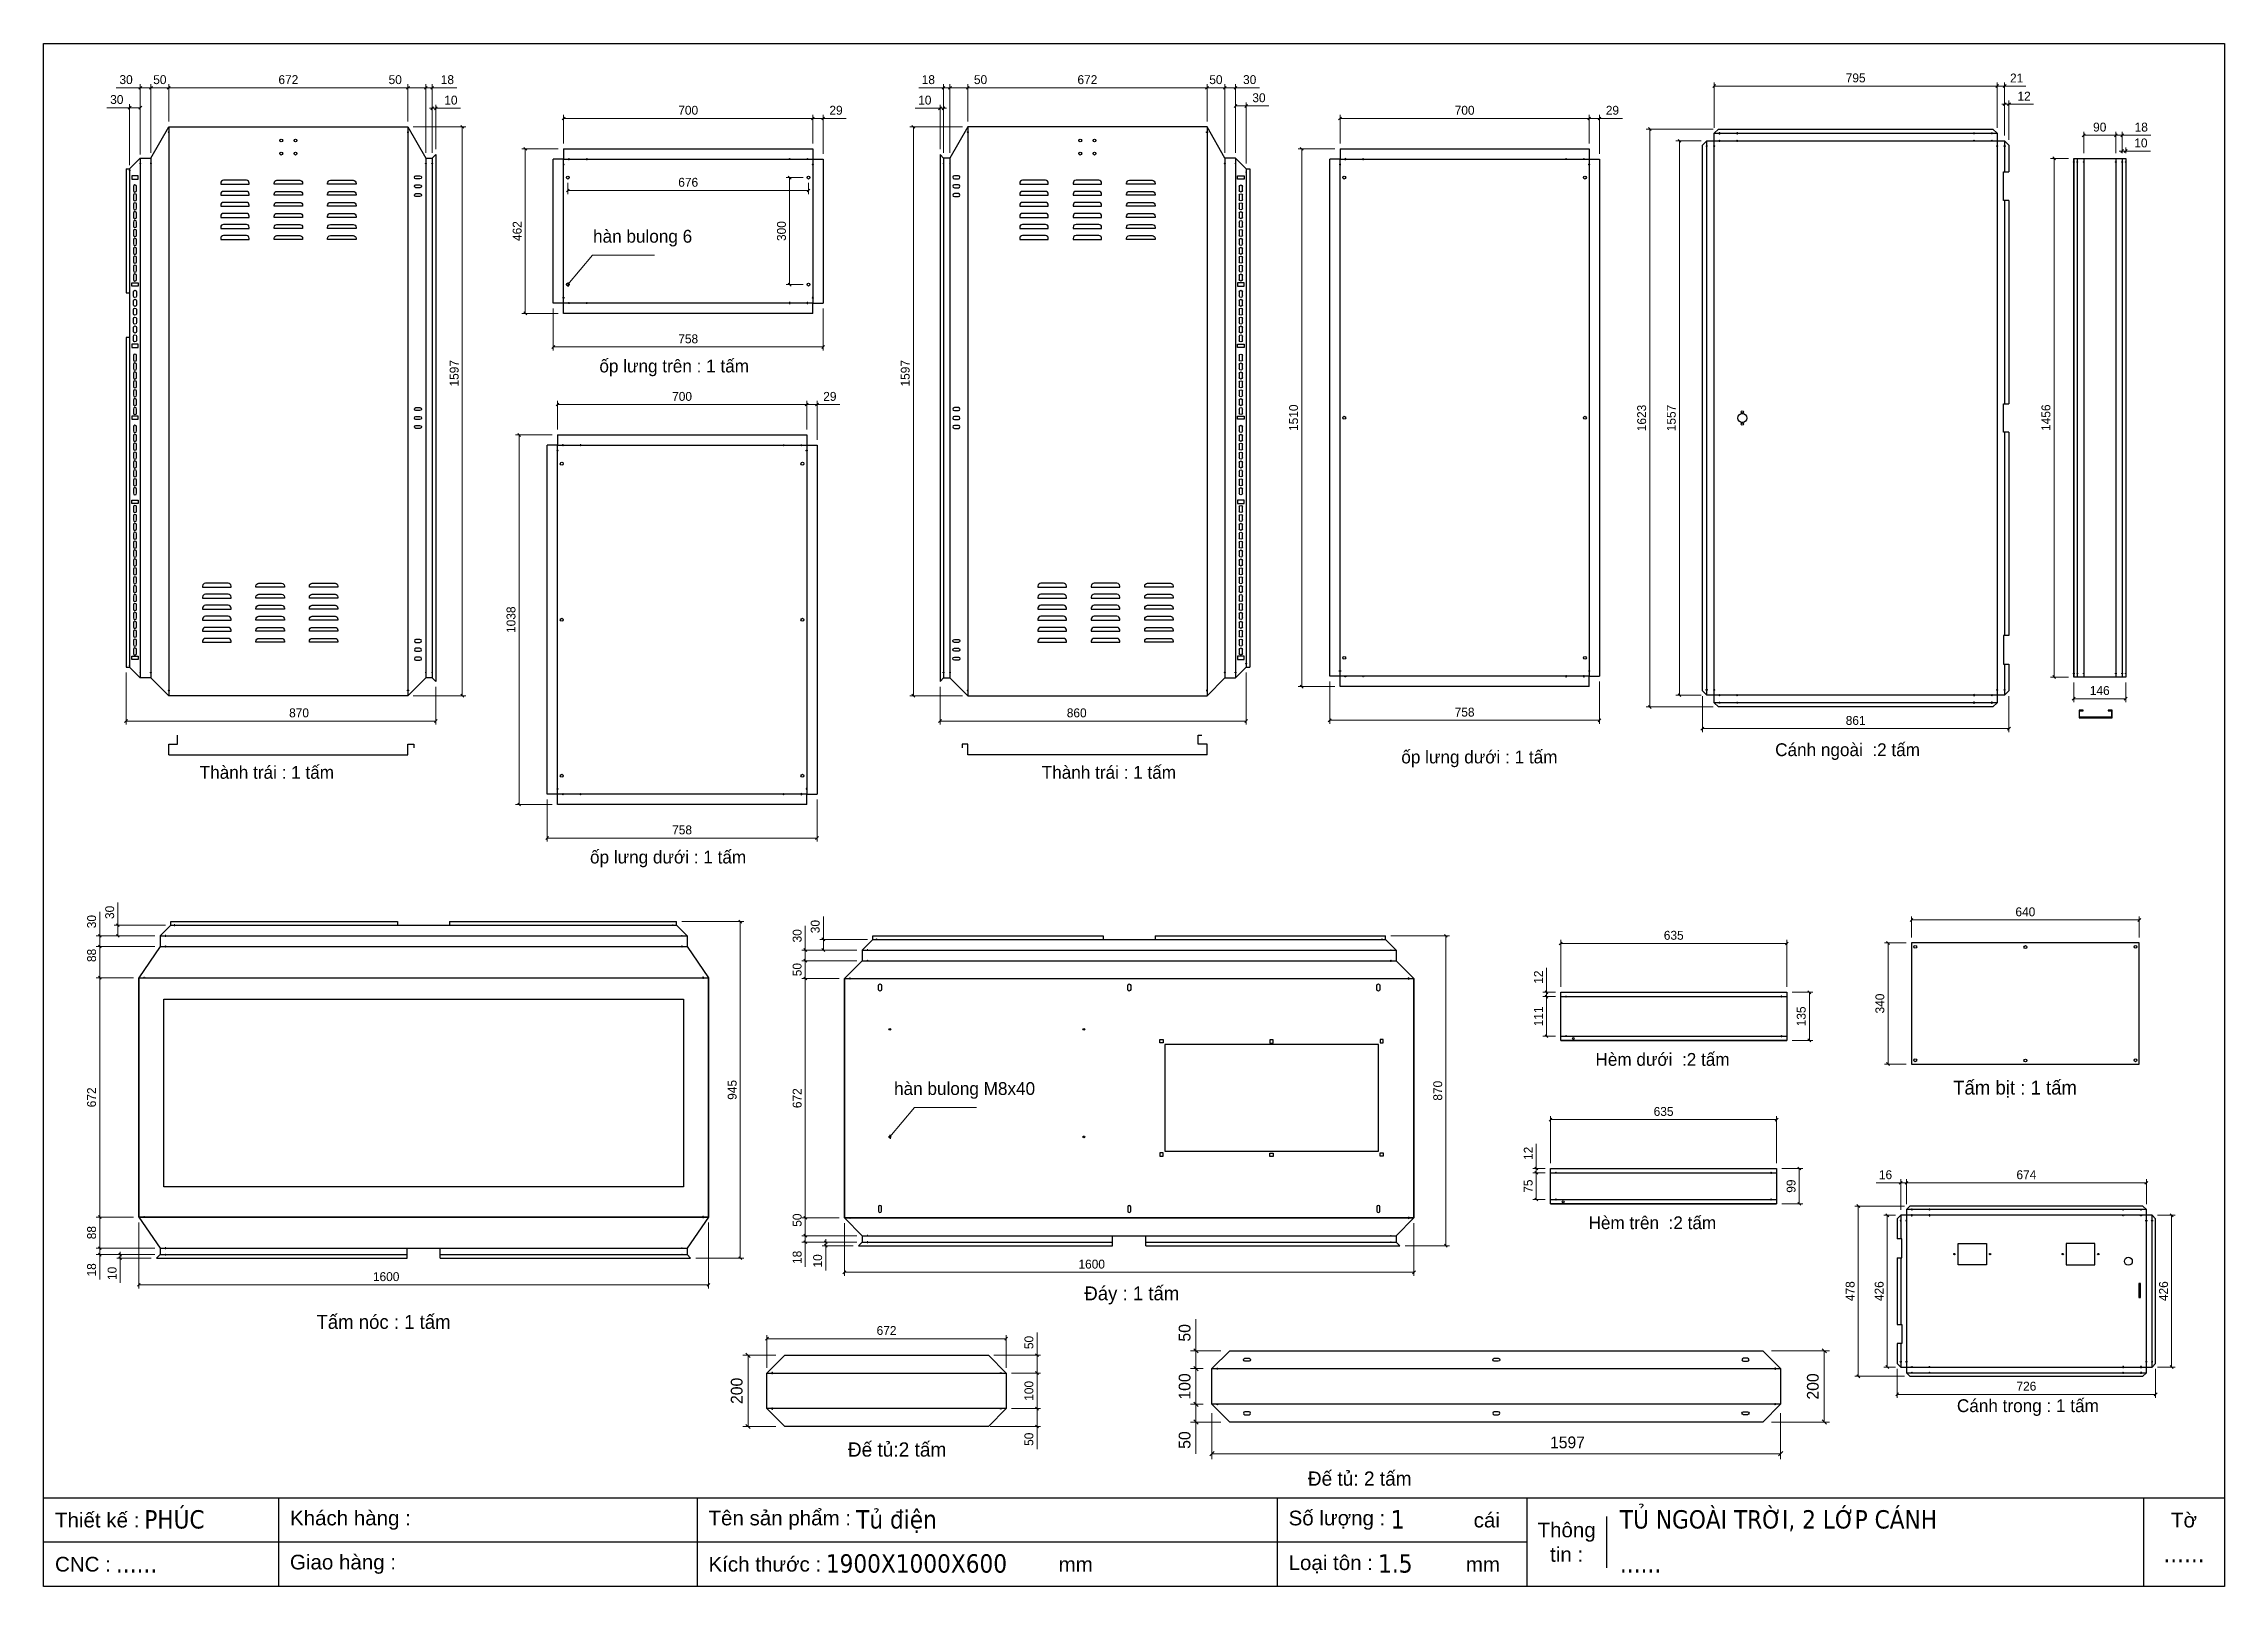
# Model space of a CAD drawing. Header units: millimetres. Extents: x 0 to 6126, y 0 to 4331.
import ezdxf
from ezdxf.enums import TextEntityAlignment as Align

# ---------------------------------------------------------------- set-up
doc = ezdxf.new("R2010")
doc.units = ezdxf.units.MM
doc.layers.add('CNC', color=7, linetype='Continuous')
doc.layers.add('DIM', color=253, linetype='Continuous')
doc.layers.add('Tủ điện', color=7, linetype='Continuous', lineweight=25)
doc.styles.add('Arial', font='arial.ttf')
doc.styles.add('Tahoma (Input Text)', font='tahoma.ttf')
doc.dimstyles.new('Dim-25', dxfattribs={"dimtxt": 25, "dimasz": 8, "dimexe": 10, "dimexo": 15, "dimgap": 10, "dimtad": 1, "dimdec": 0, "dimtxsty": 'Standard', "dimblk": 'OBLIQUE', "dimcen": 10, "dimclrd": 5, "dimclre": 5, "dimclrt": 3, "dimazin": 3, "dimtfac": 1, "dimtdec": 0, "dimtmove": 0, "dimatfit": 3, "dimldrblk": 'OBLIQUE', "dimlwd": 9, "dimlwe": 9})
doc.dimstyles.new('Dim-33', dxfattribs={"dimtxt": 33, "dimasz": 12, "dimexe": 15, "dimexo": 25, "dimgap": 15, "dimtad": 1, "dimdec": 0, "dimtxsty": 'Standard', "dimblk": 'OBLIQUE', "dimcen": 10, "dimclrd": 5, "dimclre": 5, "dimclrt": 3, "dimazin": 3, "dimtfac": 1, "dimtdec": 0, "dimtmove": 0, "dimatfit": 3, "dimldrblk": 'OPEN30', "dimlwd": 9, "dimlwe": 9})

msp = doc.modelspace()

# ---------------------------------------------------------------- texts
at = {"color": 2, "attachment_point": 5}
for s, insert, char_height, width in [('hàn bulong 6 ', (1682.6, 3785), 36, 775), ('ốp lưng trên : 1 tấm', (1771.3, 3420.8), 36, 775), ('ốp lưng dưới : 1 tấm', (4033, 2323.1), 36, 775), ('Cánh ngoài  :2 tấm', (5067.2, 2343.5), 36, 775), ('Thành trái : 1 tấm', (627.1, 2285.1), 36, 775), ('Thành trái : 1 tấm', (2992.3, 2285.1), 36, 775), ('ốp lưng dưới : 1 tấm', (1754.1, 2042.1), 36, 775), ('Hèm dưới  :2 tấm', (4547.4, 1479.2), 36, 775), ('hàn bulong M8x40 ', (2587, 1392.2), 36, 775), ('Tấm bịt : 1 tấm', (5537.7, 1396), 39, 775), ('Hèm trên  :2 tấm', (4518.9, 1020.6), 36, 775), ('Đáy : 1 tấm', (3056.7, 816.7), 39, 775), ('Tấm nóc : 1 tấm', (954.8, 742.2), 39, 775), ('Cánh trong : 1 tấm', (5573.7, 501.8), 36, 775), ('Đế tủ:2 tấm ', (2397.4, 383.9), 40, 704), ('Đế tủ: 2 tấm ', (3696.8, 302.3), 40, 775)]:
    msp.add_mtext(s, dxfattribs=dict(at, insert=insert, char_height=char_height, width=width))

# ---------------------------------------------------------------- blocks, each defined once
blk = doc.blocks.new('*D1')
at = {"color": 0, "linetype": 'ByBlock', "lineweight": -2}
for p, q in [((1180.1, 4093.5), (1172.1, 4101.5)), ((1172.1, 2504.5), (1180.1, 2496.5))]:
    blk.add_line(p, q, dxfattribs=at)
at = {"layer": 'Defpoints', "color": 0, "transparency": 16777216}
for p in [(1023.5, 4097.5), (1023.5, 2500.5), (1176.1, 2500.5)]:
    blk.add_point(p, dxfattribs=at)
at = {"layer": 'DIM', "color": 5, "lineweight": 9, "transparency": 16777216}
for p, q in [((1038.5, 4097.5), (1186.1, 4097.5)), ((1176.1, 4097.5), (1176.1, 2500.5)), ((1038.5, 2500.5), (1186.1, 2500.5))]:
    blk.add_line(p, q, dxfattribs=at)
at = {"layer": 'DIM', "color": 3, "transparency": 16777216, "insert": (1153.4, 3405.8), "char_height": 25, "attachment_point": 5, "rotation": 90}
blk.add_mtext('1597', dxfattribs=at)
blk = doc.blocks.new('_Oblique')
at = {"color": 0, "linetype": 'ByBlock', "lineweight": -2}
blk.add_line((-0.5, -0.5), (0.5, 0.5), dxfattribs=at)
blk = doc.blocks.new('*D2')
at = {"color": 0, "linetype": 'ByBlock', "lineweight": -2}
for p, q in [((355.5, 4211.3), (347.5, 4203.3)), ((1019.5, 4203.3), (1027.5, 4211.3))]:
    blk.add_line(p, q, dxfattribs=at)
at = {"layer": 'Defpoints', "color": 0, "transparency": 16777216}
for p in [(1023.5, 4207.3), (351.5, 4097.5), (1023.5, 4097.5)]:
    blk.add_point(p, dxfattribs=at)
at = {"layer": 'DIM', "color": 5, "lineweight": 9, "transparency": 16777216}
for p, q in [((351.5, 4112.5), (351.5, 4217.3)), ((351.5, 4207.3), (1023.5, 4207.3)), ((1023.5, 4112.5), (1023.5, 4217.3))]:
    blk.add_line(p, q, dxfattribs=at)
at = {"layer": 'DIM', "color": 3, "transparency": 16777216, "insert": (687.5, 4230), "char_height": 25, "attachment_point": 5}
blk.add_mtext('672', dxfattribs=at)
blk = doc.blocks.new('*D3')
at = {"color": 0, "linetype": 'ByBlock', "lineweight": -2}
for p, q in [((1027.5, 4211.3), (1019.5, 4203.3)), ((1069.5, 4203.3), (1077.5, 4211.3))]:
    blk.add_line(p, q, dxfattribs=at)
at = {"layer": 'Defpoints', "color": 0, "transparency": 16777216}
for p in [(1073.5, 4207.3), (1023.5, 4097.5), (1073.5, 4010)]:
    blk.add_point(p, dxfattribs=at)
at = {"layer": 'DIM', "color": 5, "lineweight": 9, "transparency": 16777216}
for p, q in [((1023.5, 4207.3), (959.7, 4207.3)), ((1023.5, 4112.5), (1023.5, 4217.3)), ((1073.5, 4207.3), (1023.5, 4207.3)), ((1073.5, 4025), (1073.5, 4217.3))]:
    blk.add_line(p, q, dxfattribs=at)
at = {"layer": 'DIM', "color": 3, "transparency": 16777216, "insert": (987.6, 4230), "char_height": 25, "attachment_point": 5}
blk.add_mtext('50', dxfattribs=at)
blk = doc.blocks.new('*D4')
at = {"color": 0, "linetype": 'ByBlock', "lineweight": -2}
for p, q in [((1069.5, 4203.3), (1077.5, 4211.3)), ((1095.5, 4211.3), (1087.5, 4203.3))]:
    blk.add_line(p, q, dxfattribs=at)
at = {"layer": 'Defpoints', "color": 0, "transparency": 16777216}
for p in [(1091.5, 4207.3), (1073.5, 4010), (1091.5, 4010)]:
    blk.add_point(p, dxfattribs=at)
at = {"layer": 'DIM', "color": 5, "lineweight": 9, "transparency": 16777216}
for p, q in [((1073.5, 4207.3), (1065.5, 4207.3)), ((1073.5, 4025), (1073.5, 4217.3)), ((1073.5, 4207.3), (1091.5, 4207.3)), ((1091.5, 4025), (1091.5, 4217.3)), ((1091.5, 4207.3), (1161, 4207.3))]:
    blk.add_line(p, q, dxfattribs=at)
at = {"layer": 'DIM', "color": 3, "transparency": 16777216, "insert": (1134.2, 4230), "char_height": 25, "attachment_point": 5}
blk.add_mtext('18', dxfattribs=at)
blk = doc.blocks.new('*D5')
at = {"color": 0, "linetype": 'ByBlock', "lineweight": -2}
for p, q in [((235.5, 2433.4), (227.5, 2425.4)), ((1097.5, 2425.4), (1105.5, 2433.4))]:
    blk.add_line(p, q, dxfattribs=at)
at = {"layer": 'Defpoints', "color": 0, "transparency": 16777216}
for p in [(231.5, 2580.5), (1101.5, 2540.5), (1101.5, 2429.4)]:
    blk.add_point(p, dxfattribs=at)
at = {"layer": 'DIM', "color": 5, "lineweight": 9, "transparency": 16777216}
for p, q in [((231.5, 2565.5), (231.5, 2419.4)), ((1101.5, 2525.5), (1101.5, 2419.4)), ((231.5, 2429.4), (1101.5, 2429.4))]:
    blk.add_line(p, q, dxfattribs=at)
at = {"layer": 'DIM', "color": 3, "transparency": 16777216, "insert": (717.5, 2452.2), "char_height": 25, "attachment_point": 5}
blk.add_mtext('870', dxfattribs=at)
blk = doc.blocks.new('*D6')
at = {"color": 0, "linetype": 'ByBlock', "lineweight": -2}
for p, q in [((305.5, 4211.3), (297.5, 4203.3)), ((347.5, 4203.3), (355.5, 4211.3))]:
    blk.add_line(p, q, dxfattribs=at)
at = {"layer": 'Defpoints', "color": 0, "transparency": 16777216}
for p in [(301.5, 4207.3), (351.5, 4097.5), (301.5, 4010)]:
    blk.add_point(p, dxfattribs=at)
at = {"layer": 'DIM', "color": 5, "lineweight": 9, "transparency": 16777216}
for p, q in [((301.5, 4025), (301.5, 4217.3)), ((351.5, 4207.3), (301.5, 4207.3)), ((351.5, 4112.5), (351.5, 4217.3))]:
    blk.add_line(p, q, dxfattribs=at)
at = {"layer": 'DIM', "color": 3, "transparency": 16777216, "insert": (326.5, 4230), "char_height": 25, "attachment_point": 5}
blk.add_mtext('50', dxfattribs=at)
blk = doc.blocks.new('*D7')
at = {"color": 0, "linetype": 'ByBlock', "lineweight": -2}
for p, q in [((275.5, 4211.3), (267.5, 4203.3)), ((297.5, 4203.3), (305.5, 4211.3))]:
    blk.add_line(p, q, dxfattribs=at)
at = {"layer": 'Defpoints', "color": 0, "transparency": 16777216}
for p in [(271.5, 4207.3), (271.5, 4010), (301.5, 4010)]:
    blk.add_point(p, dxfattribs=at)
at = {"layer": 'DIM', "color": 5, "lineweight": 9, "transparency": 16777216}
for p, q in [((271.5, 4207.3), (203.7, 4207.3)), ((271.5, 4025), (271.5, 4217.3)), ((301.5, 4207.3), (271.5, 4207.3)), ((301.5, 4025), (301.5, 4217.3))]:
    blk.add_line(p, q, dxfattribs=at)
at = {"layer": 'DIM', "color": 3, "transparency": 16777216, "insert": (231.6, 4230.1), "char_height": 25, "attachment_point": 5}
blk.add_mtext('30', dxfattribs=at)
blk = doc.blocks.new('*D8')
at = {"color": 0, "linetype": 'ByBlock', "lineweight": -2}
for p, q in [((245.5, 4155.4), (237.5, 4147.4)), ((267.5, 4147.4), (275.5, 4155.4))]:
    blk.add_line(p, q, dxfattribs=at)
at = {"layer": 'Defpoints', "color": 0, "transparency": 16777216}
for p in [(241.5, 4151.4), (271.5, 4005), (241.5, 3975)]:
    blk.add_point(p, dxfattribs=at)
at = {"layer": 'DIM', "color": 5, "lineweight": 9, "transparency": 16777216}
for p, q in [((241.5, 4151.4), (177.7, 4151.4)), ((241.5, 3990), (241.5, 4161.4)), ((271.5, 4151.4), (241.5, 4151.4)), ((271.5, 4020), (271.5, 4161.4))]:
    blk.add_line(p, q, dxfattribs=at)
at = {"layer": 'DIM', "color": 3, "transparency": 16777216, "insert": (205.6, 4174.2), "char_height": 25, "attachment_point": 5}
blk.add_mtext('30', dxfattribs=at)
blk = doc.blocks.new('*D9')
at = {"color": 0, "linetype": 'ByBlock', "lineweight": -2}
for p, q in [((1087.5, 4145.7), (1095.5, 4153.7)), ((1105.5, 4153.7), (1097.5, 4145.7))]:
    blk.add_line(p, q, dxfattribs=at)
at = {"layer": 'Defpoints', "color": 0, "transparency": 16777216}
for p in [(1101.5, 4149.7), (1091.5, 4010), (1101.5, 4020)]:
    blk.add_point(p, dxfattribs=at)
at = {"layer": 'DIM', "color": 5, "lineweight": 9, "transparency": 16777216}
for p, q in [((1091.5, 4149.7), (1083.5, 4149.7)), ((1091.5, 4025), (1091.5, 4159.7)), ((1091.5, 4149.7), (1101.5, 4149.7)), ((1101.5, 4035), (1101.5, 4159.7)), ((1101.5, 4149.7), (1170.8, 4149.7))]:
    blk.add_line(p, q, dxfattribs=at)
at = {"layer": 'DIM', "color": 3, "transparency": 16777216, "insert": (1144.1, 4172.5), "char_height": 25, "attachment_point": 5}
blk.add_mtext('10', dxfattribs=at)
blk = doc.blocks.new('f3daunguoc')
at = {"layer": 'CNC', "color": 2, "lineweight": -3}
blk.add_circle((0, 0), 1.5, dxfattribs=at)
blk = doc.blocks.new('f2dauxuoi')
at = {"layer": 'CNC', "color": 2, "lineweight": -3}
blk.add_circle((0, 0), 1, dxfattribs=at)
blk = doc.blocks.new('ovan')
at = {"color": 2}
for p, q in [((14.8, 8.5), (3.3, 8.5)), ((3.3, 0), (14.8, 0))]:
    blk.add_line(p, q, dxfattribs=at)
for centre, start, end in [((3.3, 4.3), 90, 270), ((14.8, 4.3), 270, 90)]:
    blk.add_arc(centre, 4.25, start, end, dxfattribs=at)
blk = doc.blocks.new('ovan8.5x20')
at = {"layer": 'CNC', "color": 2, "lineweight": -3}
for p, q in [((5.7, 4.2), (-5.8, 4.2)), ((-5.8, -4.2), (5.7, -4.2))]:
    blk.add_line(p, q, dxfattribs=at)
for centre, start, end in [((-5.8, 0), 90, 270), ((5.7, 0), 270, 90)]:
    blk.add_arc(centre, 4.25, start, end, dxfattribs=at)
blk = doc.blocks.new('*D10')
at = {"color": 0, "linetype": 'ByBlock', "lineweight": -2}
for p, q in [((2447.2, 4093.5), (2439.2, 4101.5)), ((2439.2, 2504.5), (2447.2, 2496.5))]:
    blk.add_line(p, q, dxfattribs=at)
at = {"layer": 'Defpoints', "color": 0, "transparency": 16777216}
for p in [(2595.9, 4097.5), (2443.2, 2500.5), (2595.9, 2500.5)]:
    blk.add_point(p, dxfattribs=at)
at = {"layer": 'DIM', "color": 5, "lineweight": 9, "transparency": 16777216}
for p, q in [((2580.9, 4097.5), (2433.2, 4097.5)), ((2443.2, 4097.5), (2443.2, 2500.5)), ((2580.9, 2500.5), (2433.2, 2500.5))]:
    blk.add_line(p, q, dxfattribs=at)
at = {"layer": 'DIM', "color": 3, "transparency": 16777216, "insert": (2420.4, 3405.8), "char_height": 25, "attachment_point": 5, "rotation": 90}
blk.add_mtext('1597', dxfattribs=at)
blk = doc.blocks.new('*D11')
at = {"color": 0, "linetype": 'ByBlock', "lineweight": -2}
for p, q in [((2599.9, 4211.3), (2591.9, 4203.3)), ((3263.9, 4203.3), (3271.9, 4211.3))]:
    blk.add_line(p, q, dxfattribs=at)
at = {"layer": 'Defpoints', "color": 0, "transparency": 16777216}
for p in [(2595.9, 4207.3), (2595.9, 4097.5), (3267.9, 4097.5)]:
    blk.add_point(p, dxfattribs=at)
at = {"layer": 'DIM', "color": 5, "lineweight": 9, "transparency": 16777216}
for p, q in [((2595.9, 4112.5), (2595.9, 4217.3)), ((3267.9, 4207.3), (2595.9, 4207.3)), ((3267.9, 4112.5), (3267.9, 4217.3))]:
    blk.add_line(p, q, dxfattribs=at)
at = {"layer": 'DIM', "color": 3, "transparency": 16777216, "insert": (2931.9, 4230), "char_height": 25, "attachment_point": 5}
blk.add_mtext('672', dxfattribs=at)
blk = doc.blocks.new('*D12')
at = {"color": 0, "linetype": 'ByBlock', "lineweight": -2}
for p, q in [((2549.9, 4211.3), (2541.9, 4203.3)), ((2591.9, 4203.3), (2599.9, 4211.3))]:
    blk.add_line(p, q, dxfattribs=at)
at = {"layer": 'Defpoints', "color": 0, "transparency": 16777216}
for p in [(2545.9, 4207.3), (2595.9, 4097.5), (2545.9, 4010)]:
    blk.add_point(p, dxfattribs=at)
at = {"layer": 'DIM', "color": 5, "lineweight": 9, "transparency": 16777216}
for p, q in [((2545.9, 4025), (2545.9, 4217.3)), ((2545.9, 4207.3), (2595.9, 4207.3)), ((2595.9, 4112.5), (2595.9, 4217.3)), ((2595.9, 4207.3), (2659.6, 4207.3))]:
    blk.add_line(p, q, dxfattribs=at)
at = {"layer": 'DIM', "color": 3, "transparency": 16777216, "insert": (2631.8, 4230), "char_height": 25, "attachment_point": 5}
blk.add_mtext('50', dxfattribs=at)
blk = doc.blocks.new('*D13')
at = {"color": 0, "linetype": 'ByBlock', "lineweight": -2}
for p, q in [((2523.9, 4203.3), (2531.9, 4211.3)), ((2549.9, 4211.3), (2541.9, 4203.3))]:
    blk.add_line(p, q, dxfattribs=at)
at = {"layer": 'Defpoints', "color": 0, "transparency": 16777216}
for p in [(2527.9, 4207.3), (2527.9, 4010), (2545.9, 4010)]:
    blk.add_point(p, dxfattribs=at)
at = {"layer": 'DIM', "color": 5, "lineweight": 9, "transparency": 16777216}
for p, q in [((2527.9, 4207.3), (2458.4, 4207.3)), ((2527.9, 4025), (2527.9, 4217.3)), ((2545.9, 4207.3), (2527.9, 4207.3)), ((2545.9, 4025), (2545.9, 4217.3)), ((2545.9, 4207.3), (2553.9, 4207.3))]:
    blk.add_line(p, q, dxfattribs=at)
at = {"layer": 'DIM', "color": 3, "transparency": 16777216, "insert": (2485.1, 4230), "char_height": 25, "attachment_point": 5}
blk.add_mtext('18', dxfattribs=at)
blk = doc.blocks.new('*D14')
at = {"color": 0, "linetype": 'ByBlock', "lineweight": -2}
for p, q in [((2521.9, 2433.4), (2513.9, 2425.4)), ((3373.9, 2425.4), (3381.9, 2433.4))]:
    blk.add_line(p, q, dxfattribs=at)
at = {"layer": 'Defpoints', "color": 0, "transparency": 16777216}
for p in [(3377.9, 2580.5), (2517.9, 2540.5), (2517.9, 2429.4)]:
    blk.add_point(p, dxfattribs=at)
at = {"layer": 'DIM', "color": 5, "lineweight": 9, "transparency": 16777216}
for p, q in [((2517.9, 2525.5), (2517.9, 2419.4)), ((3377.9, 2565.5), (3377.9, 2419.4)), ((3377.9, 2429.4), (2517.9, 2429.4))]:
    blk.add_line(p, q, dxfattribs=at)
at = {"layer": 'DIM', "color": 3, "transparency": 16777216, "insert": (2901.9, 2452.2), "char_height": 25, "attachment_point": 5}
blk.add_mtext('860', dxfattribs=at)
blk = doc.blocks.new('*D15')
at = {"color": 0, "linetype": 'ByBlock', "lineweight": -2}
for p, q in [((3271.9, 4211.3), (3263.9, 4203.3)), ((3313.9, 4203.3), (3321.9, 4211.3))]:
    blk.add_line(p, q, dxfattribs=at)
at = {"layer": 'Defpoints', "color": 0, "transparency": 16777216}
for p in [(3317.9, 4207.3), (3267.9, 4097.5), (3317.9, 4010)]:
    blk.add_point(p, dxfattribs=at)
at = {"layer": 'DIM', "color": 5, "lineweight": 9, "transparency": 16777216}
for p, q in [((3267.9, 4112.5), (3267.9, 4217.3)), ((3267.9, 4207.3), (3317.9, 4207.3)), ((3317.9, 4025), (3317.9, 4217.3))]:
    blk.add_line(p, q, dxfattribs=at)
at = {"layer": 'DIM', "color": 3, "transparency": 16777216, "insert": (3292.9, 4230), "char_height": 25, "attachment_point": 5}
blk.add_mtext('50', dxfattribs=at)
blk = doc.blocks.new('*D16')
at = {"color": 0, "linetype": 'ByBlock', "lineweight": -2}
for p, q in [((3321.9, 4211.3), (3313.9, 4203.3)), ((3343.9, 4203.3), (3351.9, 4211.3))]:
    blk.add_line(p, q, dxfattribs=at)
at = {"layer": 'Defpoints', "color": 0, "transparency": 16777216}
for p in [(3347.9, 4207.3), (3317.9, 4010), (3347.9, 4010)]:
    blk.add_point(p, dxfattribs=at)
at = {"layer": 'DIM', "color": 5, "lineweight": 9, "transparency": 16777216}
for p, q in [((3317.9, 4025), (3317.9, 4217.3)), ((3317.9, 4207.3), (3347.9, 4207.3)), ((3347.9, 4025), (3347.9, 4217.3)), ((3347.9, 4207.3), (3415.7, 4207.3))]:
    blk.add_line(p, q, dxfattribs=at)
at = {"layer": 'DIM', "color": 3, "transparency": 16777216, "insert": (3387.8, 4230.1), "char_height": 25, "attachment_point": 5}
blk.add_mtext('30', dxfattribs=at)
blk = doc.blocks.new('*D17')
at = {"color": 0, "linetype": 'ByBlock', "lineweight": -2}
for p, q in [((3351.9, 4160.4), (3343.9, 4152.4)), ((3373.9, 4152.4), (3381.9, 4160.4))]:
    blk.add_line(p, q, dxfattribs=at)
at = {"layer": 'Defpoints', "color": 0, "transparency": 16777216}
for p in [(3377.9, 4156.4), (3347.9, 4010), (3377.9, 3980)]:
    blk.add_point(p, dxfattribs=at)
at = {"layer": 'DIM', "color": 5, "lineweight": 9, "transparency": 16777216}
for p, q in [((3347.9, 4025), (3347.9, 4166.4)), ((3377.9, 3995), (3377.9, 4166.4)), ((3347.9, 4156.4), (3377.9, 4156.4)), ((3377.9, 4156.4), (3441.6, 4156.4))]:
    blk.add_line(p, q, dxfattribs=at)
at = {"layer": 'DIM', "color": 3, "transparency": 16777216, "insert": (3413.8, 4179.2), "char_height": 25, "attachment_point": 5}
blk.add_mtext('30', dxfattribs=at)
blk = doc.blocks.new('*D18')
at = {"color": 0, "linetype": 'ByBlock', "lineweight": -2}
for p, q in [((2513.9, 4145.7), (2521.9, 4153.7)), ((2531.9, 4153.7), (2523.9, 4145.7))]:
    blk.add_line(p, q, dxfattribs=at)
at = {"layer": 'Defpoints', "color": 0, "transparency": 16777216}
for p in [(2517.9, 4149.7), (2517.9, 4020), (2527.9, 4010)]:
    blk.add_point(p, dxfattribs=at)
at = {"layer": 'DIM', "color": 5, "lineweight": 9, "transparency": 16777216}
for p, q in [((2517.9, 4149.7), (2448.5, 4149.7)), ((2517.9, 4035), (2517.9, 4159.7)), ((2527.9, 4149.7), (2517.9, 4149.7)), ((2527.9, 4025), (2527.9, 4159.7)), ((2527.9, 4149.7), (2535.9, 4149.7))]:
    blk.add_line(p, q, dxfattribs=at)
at = {"layer": 'DIM', "color": 3, "transparency": 16777216, "insert": (2475.2, 4172.5), "char_height": 25, "attachment_point": 5}
blk.add_mtext('10', dxfattribs=at)
blk = doc.blocks.new('*D19')
at = {"color": 0, "linetype": 'ByBlock', "lineweight": -2}
for p, q in [((2164.6, 4125.2), (2156.6, 4117.2)), ((2185.6, 4117.2), (2193.6, 4125.2))]:
    blk.add_line(p, q, dxfattribs=at)
at = {"layer": 'Defpoints', "color": 0, "ltscale": 3, "transparency": 16777216}
for p in [(2189.6, 4121.2), (2160.6, 4036), (2189.6, 4007)]:
    blk.add_point(p, dxfattribs=at)
at = {"layer": 'DIM', "color": 5, "lineweight": 9, "ltscale": 3, "transparency": 16777216}
for p, q in [((2160.6, 4051), (2160.6, 4131.2)), ((2160.6, 4121.2), (2189.6, 4121.2)), ((2189.6, 4022), (2189.6, 4131.2)), ((2189.6, 4121.2), (2253.9, 4121.2))]:
    blk.add_line(p, q, dxfattribs=at)
at = {"layer": 'DIM', "color": 3, "ltscale": 3, "transparency": 16777216, "insert": (2225.8, 4144), "char_height": 25, "attachment_point": 5}
blk.add_mtext('29', dxfattribs=at)
blk = doc.blocks.new('*D20')
at = {"color": 0, "linetype": 'ByBlock', "lineweight": -2}
for p, q in [((1464.6, 4125.2), (1456.6, 4117.2)), ((2156.6, 4117.2), (2164.6, 4125.2))]:
    blk.add_line(p, q, dxfattribs=at)
at = {"layer": 'Defpoints', "color": 0, "ltscale": 3, "transparency": 16777216}
for p in [(1460.6, 4121.2), (1460.6, 4036), (2160.6, 4036)]:
    blk.add_point(p, dxfattribs=at)
at = {"layer": 'DIM', "color": 5, "lineweight": 9, "ltscale": 3, "transparency": 16777216}
for p, q in [((1460.6, 4051), (1460.6, 4131.2)), ((2160.6, 4121.2), (1460.6, 4121.2)), ((2160.6, 4051), (2160.6, 4131.2))]:
    blk.add_line(p, q, dxfattribs=at)
at = {"layer": 'DIM', "color": 3, "ltscale": 3, "transparency": 16777216, "insert": (1810.6, 4144), "char_height": 25, "attachment_point": 5}
blk.add_mtext('700', dxfattribs=at)
blk = doc.blocks.new('*D21')
at = {"color": 0, "linetype": 'ByBlock', "lineweight": -2}
for p, q in [((1357, 4032), (1349, 4040)), ((1349, 3578), (1357, 3570))]:
    blk.add_line(p, q, dxfattribs=at)
at = {"layer": 'Defpoints', "color": 0, "ltscale": 3, "transparency": 16777216}
for p in [(1460.6, 4036), (1353, 3574), (1460.6, 3574)]:
    blk.add_point(p, dxfattribs=at)
at = {"layer": 'DIM', "color": 5, "lineweight": 9, "ltscale": 3, "transparency": 16777216}
for p, q in [((1445.6, 4036), (1343, 4036)), ((1353, 4036), (1353, 3574)), ((1445.6, 3574), (1343, 3574))]:
    blk.add_line(p, q, dxfattribs=at)
at = {"layer": 'DIM', "color": 3, "ltscale": 3, "transparency": 16777216, "insert": (1330.3, 3805), "char_height": 25, "attachment_point": 5, "rotation": 90}
blk.add_mtext('462', dxfattribs=at)
blk = doc.blocks.new('*D22')
at = {"color": 0, "linetype": 'ByBlock', "lineweight": -2}
for p, q in [((1435.6, 3483.6), (1427.6, 3475.6)), ((2185.6, 3475.6), (2193.6, 3483.6))]:
    blk.add_line(p, q, dxfattribs=at)
at = {"layer": 'Defpoints', "color": 0, "ltscale": 3, "transparency": 16777216}
for p in [(1431.6, 3603), (2189.6, 3603), (2189.6, 3479.6)]:
    blk.add_point(p, dxfattribs=at)
at = {"layer": 'DIM', "color": 5, "lineweight": 9, "ltscale": 3, "transparency": 16777216}
for p, q in [((1431.6, 3588), (1431.6, 3469.6)), ((2189.6, 3588), (2189.6, 3469.6)), ((1431.6, 3479.6), (2189.6, 3479.6))]:
    blk.add_line(p, q, dxfattribs=at)
at = {"layer": 'DIM', "color": 3, "ltscale": 3, "transparency": 16777216, "insert": (1810.6, 3502.3), "char_height": 25, "attachment_point": 5}
blk.add_mtext('758', dxfattribs=at)
blk = doc.blocks.new('*D23')
at = {"color": 0, "linetype": 'ByBlock', "lineweight": -2}
for p, q in [((1476.6, 3923), (1468.6, 3915)), ((2144.6, 3915), (2152.6, 3923))]:
    blk.add_line(p, q, dxfattribs=at)
at = {"layer": 'Defpoints', "color": 0, "ltscale": 3, "transparency": 16777216}
for p in [(1472.6, 3955.2), (2148.6, 3955.2), (2148.6, 3919)]:
    blk.add_point(p, dxfattribs=at)
at = {"layer": 'DIM', "color": 5, "lineweight": 9, "ltscale": 3, "transparency": 16777216}
for p, q in [((1472.6, 3940.2), (1472.6, 3909)), ((2148.6, 3940.2), (2148.6, 3909)), ((1472.6, 3919), (2148.6, 3919))]:
    blk.add_line(p, q, dxfattribs=at)
at = {"layer": 'DIM', "color": 3, "ltscale": 3, "transparency": 16777216, "insert": (1810.6, 3941.8), "char_height": 25, "attachment_point": 5}
blk.add_mtext('676', dxfattribs=at)
blk = doc.blocks.new('*D24')
at = {"color": 0, "linetype": 'ByBlock', "lineweight": -2}
for p, q in [((2099.4, 3951.2), (2091.4, 3959.2)), ((2091.4, 3658.7), (2099.4, 3650.7))]:
    blk.add_line(p, q, dxfattribs=at)
at = {"layer": 'Defpoints', "color": 0, "ltscale": 3, "transparency": 16777216}
for p in [(2148.6, 3955.2), (2095.4, 3654.7), (2148.6, 3654.7)]:
    blk.add_point(p, dxfattribs=at)
at = {"layer": 'DIM', "color": 5, "lineweight": 9, "ltscale": 3, "transparency": 16777216}
for p, q in [((2133.6, 3955.2), (2085.4, 3955.2)), ((2095.4, 3955.2), (2095.4, 3654.7)), ((2133.6, 3654.7), (2085.4, 3654.7))]:
    blk.add_line(p, q, dxfattribs=at)
at = {"layer": 'DIM', "color": 3, "ltscale": 3, "transparency": 16777216, "insert": (2072.7, 3805), "char_height": 25, "attachment_point": 5, "rotation": 90}
blk.add_mtext('300', dxfattribs=at)
blk = doc.blocks.new('*D25')
at = {"color": 0, "linetype": 'ByBlock', "lineweight": -2}
for p, q in [((2147.4, 3322), (2139.4, 3314)), ((2168.4, 3314), (2176.4, 3322))]:
    blk.add_line(p, q, dxfattribs=at)
at = {"layer": 'Defpoints', "color": 0, "ltscale": 3, "transparency": 16777216}
for p in [(2172.4, 3318), (2143.4, 3232.7), (2172.4, 3203.7)]:
    blk.add_point(p, dxfattribs=at)
at = {"layer": 'DIM', "color": 5, "lineweight": 9, "ltscale": 3, "transparency": 16777216}
for p, q in [((2143.4, 3247.7), (2143.4, 3328)), ((2143.4, 3318), (2172.4, 3318)), ((2172.4, 3218.7), (2172.4, 3328)), ((2172.4, 3318), (2236.7, 3318))]:
    blk.add_line(p, q, dxfattribs=at)
at = {"layer": 'DIM', "color": 3, "ltscale": 3, "transparency": 16777216, "insert": (2208.5, 3340.7), "char_height": 25, "attachment_point": 5}
blk.add_mtext('29', dxfattribs=at)
blk = doc.blocks.new('*D26')
at = {"color": 0, "linetype": 'ByBlock', "lineweight": -2}
for p, q in [((1447.4, 3322), (1439.4, 3314)), ((2139.4, 3314), (2147.4, 3322))]:
    blk.add_line(p, q, dxfattribs=at)
at = {"layer": 'Defpoints', "color": 0, "ltscale": 3, "transparency": 16777216}
for p in [(1443.4, 3318), (1443.4, 3232.7), (2143.4, 3232.7)]:
    blk.add_point(p, dxfattribs=at)
at = {"layer": 'DIM', "color": 5, "lineweight": 9, "ltscale": 3, "transparency": 16777216}
for p, q in [((1443.4, 3247.7), (1443.4, 3328)), ((2143.4, 3318), (1443.4, 3318)), ((2143.4, 3247.7), (2143.4, 3328))]:
    blk.add_line(p, q, dxfattribs=at)
at = {"layer": 'DIM', "color": 3, "ltscale": 3, "transparency": 16777216, "insert": (1793.4, 3340.7), "char_height": 25, "attachment_point": 5}
blk.add_mtext('700', dxfattribs=at)
blk = doc.blocks.new('*D27')
at = {"color": 0, "linetype": 'ByBlock', "lineweight": -2}
for p, q in [((1339.8, 3228.7), (1331.8, 3236.7)), ((1331.8, 2199.2), (1339.8, 2191.2))]:
    blk.add_line(p, q, dxfattribs=at)
at = {"layer": 'Defpoints', "color": 0, "ltscale": 3, "transparency": 16777216}
for p in [(1443.4, 3232.7), (1335.8, 2195.2), (1443.4, 2195.2)]:
    blk.add_point(p, dxfattribs=at)
at = {"layer": 'DIM', "color": 5, "lineweight": 9, "ltscale": 3, "transparency": 16777216}
for p, q in [((1428.4, 3232.7), (1325.8, 3232.7)), ((1335.8, 3232.7), (1335.8, 2195.2)), ((1428.4, 2195.2), (1325.8, 2195.2))]:
    blk.add_line(p, q, dxfattribs=at)
at = {"layer": 'DIM', "color": 3, "ltscale": 3, "transparency": 16777216, "insert": (1313, 2713.9), "char_height": 25, "attachment_point": 5, "rotation": 90}
blk.add_mtext('1038', dxfattribs=at)
blk = doc.blocks.new('*D28')
at = {"color": 0, "linetype": 'ByBlock', "lineweight": -2}
for p, q in [((1418.4, 2104.8), (1410.4, 2096.8)), ((2168.4, 2096.8), (2176.4, 2104.8))]:
    blk.add_line(p, q, dxfattribs=at)
at = {"layer": 'Defpoints', "color": 0, "ltscale": 3, "transparency": 16777216}
for p in [(1414.4, 2224.2), (2172.4, 2224.2), (2172.4, 2100.8)]:
    blk.add_point(p, dxfattribs=at)
at = {"layer": 'DIM', "color": 5, "lineweight": 9, "ltscale": 3, "transparency": 16777216}
for p, q in [((1414.4, 2209.2), (1414.4, 2090.8)), ((2172.4, 2209.2), (2172.4, 2090.8)), ((1414.4, 2100.8), (2172.4, 2100.8))]:
    blk.add_line(p, q, dxfattribs=at)
at = {"layer": 'DIM', "color": 3, "ltscale": 3, "transparency": 16777216, "insert": (1793.4, 2123.6), "char_height": 25, "attachment_point": 5}
blk.add_mtext('758', dxfattribs=at)
blk = doc.blocks.new('*D29')
at = {"color": 0, "linetype": 'ByBlock', "lineweight": -2}
for p, q in [((4345.5, 4125.2), (4337.5, 4117.2)), ((4366.5, 4117.2), (4374.5, 4125.2))]:
    blk.add_line(p, q, dxfattribs=at)
at = {"layer": 'Defpoints', "color": 0, "ltscale": 3, "transparency": 16777216}
for p in [(4370.5, 4121.2), (4341.5, 4036), (4370.5, 4007)]:
    blk.add_point(p, dxfattribs=at)
at = {"layer": 'DIM', "color": 5, "lineweight": 9, "ltscale": 3, "transparency": 16777216}
for p, q in [((4341.5, 4051), (4341.5, 4131.2)), ((4341.5, 4121.2), (4370.5, 4121.2)), ((4370.5, 4022), (4370.5, 4131.2)), ((4370.5, 4121.2), (4434.8, 4121.2))]:
    blk.add_line(p, q, dxfattribs=at)
at = {"layer": 'DIM', "color": 3, "ltscale": 3, "transparency": 16777216, "insert": (4406.7, 4144), "char_height": 25, "attachment_point": 5}
blk.add_mtext('29', dxfattribs=at)
blk = doc.blocks.new('*D30')
at = {"color": 0, "linetype": 'ByBlock', "lineweight": -2}
for p, q in [((3645.5, 4125.2), (3637.5, 4117.2)), ((4337.5, 4117.2), (4345.5, 4125.2))]:
    blk.add_line(p, q, dxfattribs=at)
at = {"layer": 'Defpoints', "color": 0, "ltscale": 3, "transparency": 16777216}
for p in [(3641.5, 4121.2), (3641.5, 4036), (4341.5, 4036)]:
    blk.add_point(p, dxfattribs=at)
at = {"layer": 'DIM', "color": 5, "lineweight": 9, "ltscale": 3, "transparency": 16777216}
for p, q in [((3641.5, 4051), (3641.5, 4131.2)), ((4341.5, 4121.2), (3641.5, 4121.2)), ((4341.5, 4051), (4341.5, 4131.2))]:
    blk.add_line(p, q, dxfattribs=at)
at = {"layer": 'DIM', "color": 3, "ltscale": 3, "transparency": 16777216, "insert": (3991.5, 4144), "char_height": 25, "attachment_point": 5}
blk.add_mtext('700', dxfattribs=at)
blk = doc.blocks.new('*D31')
at = {"color": 0, "linetype": 'ByBlock', "lineweight": -2}
for p, q in [((3537.9, 4032), (3529.9, 4040)), ((3529.9, 2530), (3537.9, 2522))]:
    blk.add_line(p, q, dxfattribs=at)
at = {"layer": 'Defpoints', "color": 0, "ltscale": 3, "transparency": 16777216}
for p in [(3641.5, 4036), (3533.9, 2526), (3641.5, 2526)]:
    blk.add_point(p, dxfattribs=at)
at = {"layer": 'DIM', "color": 5, "lineweight": 9, "ltscale": 3, "transparency": 16777216}
for p, q in [((3626.5, 4036), (3523.9, 4036)), ((3533.9, 4036), (3533.9, 2526)), ((3626.5, 2526), (3523.9, 2526))]:
    blk.add_line(p, q, dxfattribs=at)
at = {"layer": 'DIM', "color": 3, "ltscale": 3, "transparency": 16777216, "insert": (3511.2, 3281), "char_height": 25, "attachment_point": 5, "rotation": 90}
blk.add_mtext('1510', dxfattribs=at)
blk = doc.blocks.new('*D32')
at = {"color": 0, "linetype": 'ByBlock', "lineweight": -2}
for p, q in [((3616.5, 2435.6), (3608.5, 2427.6)), ((4366.5, 2427.6), (4374.5, 2435.6))]:
    blk.add_line(p, q, dxfattribs=at)
at = {"layer": 'Defpoints', "color": 0, "ltscale": 3, "transparency": 16777216}
for p in [(3612.5, 2555), (4370.5, 2555), (4370.5, 2431.6)]:
    blk.add_point(p, dxfattribs=at)
at = {"layer": 'DIM', "color": 5, "lineweight": 9, "ltscale": 3, "transparency": 16777216}
for p, q in [((3612.5, 2540), (3612.5, 2421.6)), ((4370.5, 2540), (4370.5, 2421.6)), ((3612.5, 2431.6), (4370.5, 2431.6))]:
    blk.add_line(p, q, dxfattribs=at)
at = {"layer": 'DIM', "color": 3, "ltscale": 3, "transparency": 16777216, "insert": (3991.5, 2454.3), "char_height": 25, "attachment_point": 5}
blk.add_mtext('758', dxfattribs=at)
blk = doc.blocks.new('*D33')
at = {"color": 0, "linetype": 'ByBlock', "lineweight": -2}
for p, q in [((271.5, 850.7), (263.5, 842.7)), ((1863.5, 842.7), (1871.5, 850.7))]:
    blk.add_line(p, q, dxfattribs=at)
at = {"layer": 'Defpoints', "color": 0, "transparency": 16777216}
for p in [(267.5, 1036.9), (1867.5, 1036.9), (1867.5, 846.7)]:
    blk.add_point(p, dxfattribs=at)
at = {"layer": 'DIM', "color": 5, "lineweight": 9, "transparency": 16777216}
for p, q in [((267.5, 1021.9), (267.5, 836.7)), ((1867.5, 1021.9), (1867.5, 836.7)), ((267.5, 846.7), (1867.5, 846.7))]:
    blk.add_line(p, q, dxfattribs=at)
at = {"layer": 'DIM', "color": 3, "transparency": 16777216, "insert": (962.2, 869.4), "char_height": 25, "attachment_point": 5}
blk.add_mtext('1600', dxfattribs=at)
blk = doc.blocks.new('*D34')
at = {"color": 0, "linetype": 'ByBlock', "lineweight": -2}
for p, q in [((161.7, 1704.9), (153.7, 1712.9)), ((153.7, 1040.9), (161.7, 1032.9))]:
    blk.add_line(p, q, dxfattribs=at)
at = {"layer": 'Defpoints', "color": 0, "transparency": 16777216}
for p in [(267.5, 1708.9), (157.7, 1036.9), (267.5, 1036.9)]:
    blk.add_point(p, dxfattribs=at)
at = {"layer": 'DIM', "color": 5, "lineweight": 9, "transparency": 16777216}
for p, q in [((252.5, 1708.9), (147.7, 1708.9)), ((157.7, 1708.9), (157.7, 1036.9)), ((252.5, 1036.9), (147.7, 1036.9))]:
    blk.add_line(p, q, dxfattribs=at)
at = {"layer": 'DIM', "color": 3, "transparency": 16777216, "insert": (134.9, 1372.9), "char_height": 25, "attachment_point": 5, "rotation": 90}
blk.add_mtext('672', dxfattribs=at)
blk = doc.blocks.new('*D35')
at = {"color": 0, "linetype": 'ByBlock', "lineweight": -2}
for p, q in [((161.7, 1032.9), (153.7, 1040.9)), ((153.7, 953.4), (161.7, 945.4))]:
    blk.add_line(p, q, dxfattribs=at)
at = {"layer": 'Defpoints', "color": 0, "transparency": 16777216}
for p in [(267.5, 1036.9), (157.7, 949.4), (327.5, 949.4)]:
    blk.add_point(p, dxfattribs=at)
at = {"layer": 'DIM', "color": 5, "lineweight": 9, "transparency": 16777216}
for p, q in [((252.5, 1036.9), (147.7, 1036.9)), ((157.7, 1036.9), (157.7, 949.4)), ((312.5, 949.4), (147.7, 949.4))]:
    blk.add_line(p, q, dxfattribs=at)
at = {"layer": 'DIM', "color": 3, "transparency": 16777216, "insert": (134.9, 993.1), "char_height": 25, "attachment_point": 5, "rotation": 90}
blk.add_mtext('88', dxfattribs=at)
blk = doc.blocks.new('*D36')
at = {"color": 0, "linetype": 'ByBlock', "lineweight": -2}
for p, q in [((153.7, 953.4), (161.7, 945.4)), ((161.7, 927.4), (153.7, 935.4))]:
    blk.add_line(p, q, dxfattribs=at)
at = {"layer": 'Defpoints', "color": 0, "transparency": 16777216}
for p in [(157.7, 931.4), (327.5, 949.4), (327.5, 931.4)]:
    blk.add_point(p, dxfattribs=at)
at = {"layer": 'DIM', "color": 5, "lineweight": 9, "transparency": 16777216}
for p, q in [((312.5, 949.4), (147.7, 949.4)), ((312.5, 931.4), (147.7, 931.4)), ((157.7, 949.4), (157.7, 957.4)), ((157.7, 949.4), (157.7, 931.4)), ((157.7, 931.4), (157.7, 861.8))]:
    blk.add_line(p, q, dxfattribs=at)
at = {"layer": 'DIM', "color": 3, "transparency": 16777216, "insert": (134.9, 888.6), "char_height": 25, "attachment_point": 5, "rotation": 90}
blk.add_mtext('18', dxfattribs=at)
blk = doc.blocks.new('*D37')
at = {"color": 0, "linetype": 'ByBlock', "lineweight": -2}
for p, q in [((161.7, 1792.4), (153.7, 1800.4)), ((153.7, 1712.9), (161.7, 1704.9))]:
    blk.add_line(p, q, dxfattribs=at)
at = {"layer": 'Defpoints', "color": 0, "transparency": 16777216}
for p in [(157.7, 1796.4), (327.5, 1796.4), (267.5, 1708.9)]:
    blk.add_point(p, dxfattribs=at)
at = {"layer": 'DIM', "color": 5, "lineweight": 9, "transparency": 16777216}
for p, q in [((312.5, 1796.4), (147.7, 1796.4)), ((157.7, 1708.9), (157.7, 1796.4)), ((252.5, 1708.9), (147.7, 1708.9))]:
    blk.add_line(p, q, dxfattribs=at)
at = {"layer": 'DIM', "color": 3, "transparency": 16777216, "insert": (134.9, 1771.4), "char_height": 25, "attachment_point": 5, "rotation": 90}
blk.add_mtext('88', dxfattribs=at)
blk = doc.blocks.new('*D38')
at = {"color": 0, "linetype": 'ByBlock', "lineweight": -2}
for p, q in [((161.7, 1822.4), (153.7, 1830.4)), ((153.7, 1800.4), (161.7, 1792.4))]:
    blk.add_line(p, q, dxfattribs=at)
at = {"layer": 'Defpoints', "color": 0, "transparency": 16777216}
for p in [(157.7, 1826.4), (327.5, 1826.4), (327.5, 1796.4)]:
    blk.add_point(p, dxfattribs=at)
at = {"layer": 'DIM', "color": 5, "lineweight": 9, "transparency": 16777216}
for p, q in [((157.7, 1826.4), (157.7, 1894.1)), ((312.5, 1826.4), (147.7, 1826.4)), ((312.5, 1796.4), (147.7, 1796.4)), ((157.7, 1796.4), (157.7, 1826.4))]:
    blk.add_line(p, q, dxfattribs=at)
at = {"layer": 'DIM', "color": 3, "transparency": 16777216, "insert": (134.9, 1866.3), "char_height": 25, "attachment_point": 5, "rotation": 90}
blk.add_mtext('30', dxfattribs=at)
blk = doc.blocks.new('*D39')
at = {"color": 0, "linetype": 'ByBlock', "lineweight": -2}
for p, q in [((212.5, 1852.4), (204.5, 1860.4)), ((204.5, 1830.4), (212.5, 1822.4))]:
    blk.add_line(p, q, dxfattribs=at)
at = {"layer": 'Defpoints', "color": 0, "transparency": 16777216}
for p in [(208.5, 1856.4), (357.5, 1856.4), (327.5, 1826.4)]:
    blk.add_point(p, dxfattribs=at)
at = {"layer": 'DIM', "color": 5, "lineweight": 9, "transparency": 16777216}
for p, q in [((208.5, 1856.4), (208.5, 1920.1)), ((342.5, 1856.4), (198.5, 1856.4)), ((208.5, 1826.4), (208.5, 1856.4)), ((312.5, 1826.4), (198.5, 1826.4))]:
    blk.add_line(p, q, dxfattribs=at)
at = {"layer": 'DIM', "color": 3, "transparency": 16777216, "insert": (185.7, 1892.2), "char_height": 25, "attachment_point": 5, "rotation": 90}
blk.add_mtext('30', dxfattribs=at)
blk = doc.blocks.new('*D40')
at = {"color": 0, "linetype": 'ByBlock', "lineweight": -2}
for p, q in [((211.2, 935.4), (219.2, 927.4)), ((219.2, 917.4), (211.2, 925.4))]:
    blk.add_line(p, q, dxfattribs=at)
at = {"layer": 'Defpoints', "color": 0, "transparency": 16777216}
for p in [(215.2, 921.4), (317.5, 921.4), (327.5, 931.4)]:
    blk.add_point(p, dxfattribs=at)
at = {"layer": 'DIM', "color": 5, "lineweight": 9, "transparency": 16777216}
for p, q in [((312.5, 931.4), (205.2, 931.4)), ((302.5, 921.4), (205.2, 921.4)), ((215.2, 931.4), (215.2, 939.4)), ((215.2, 931.4), (215.2, 921.4)), ((215.2, 921.4), (215.2, 852))]:
    blk.add_line(p, q, dxfattribs=at)
at = {"layer": 'DIM', "color": 3, "transparency": 16777216, "insert": (192.5, 878.7), "char_height": 25, "attachment_point": 5, "rotation": 90}
blk.add_mtext('10', dxfattribs=at)
blk = doc.blocks.new('*D41')
at = {"color": 0, "linetype": 'ByBlock', "lineweight": -2}
for p, q in [((1961, 1862.4), (1953, 1870.4)), ((1953, 925.4), (1961, 917.4))]:
    blk.add_line(p, q, dxfattribs=at)
at = {"layer": 'Defpoints', "color": 0, "ltscale": 3, "transparency": 16777216}
for p in [(1777.5, 1866.4), (1817.5, 921.4), (1957, 921.4)]:
    blk.add_point(p, dxfattribs=at)
at = {"layer": 'DIM', "color": 5, "lineweight": 9, "ltscale": 3, "transparency": 16777216}
for p, q in [((1792.5, 1866.4), (1967, 1866.4)), ((1957, 1866.4), (1957, 921.4)), ((1832.5, 921.4), (1967, 921.4))]:
    blk.add_line(p, q, dxfattribs=at)
at = {"layer": 'DIM', "color": 3, "ltscale": 3, "transparency": 16777216, "insert": (1934.3, 1393.9), "char_height": 25, "attachment_point": 5, "rotation": 90}
blk.add_mtext('945', dxfattribs=at)
blk = doc.blocks.new('*D42')
at = {"color": 0, "linetype": 'ByBlock', "lineweight": -2}
for p, q in [((2253.3, 885.8), (2245.3, 877.8)), ((3845.3, 877.8), (3853.3, 885.8))]:
    blk.add_line(p, q, dxfattribs=at)
at = {"layer": 'Defpoints', "color": 0, "transparency": 16777216}
for p in [(2249.3, 1034.5), (3849.3, 1034.5), (3849.3, 881.8)]:
    blk.add_point(p, dxfattribs=at)
at = {"layer": 'DIM', "color": 5, "lineweight": 9, "transparency": 16777216}
for p, q in [((2249.3, 1019.5), (2249.3, 871.8)), ((3849.3, 1019.5), (3849.3, 871.8)), ((2249.3, 881.8), (3849.3, 881.8))]:
    blk.add_line(p, q, dxfattribs=at)
at = {"layer": 'DIM', "color": 3, "transparency": 16777216, "insert": (2944, 904.5), "char_height": 25, "attachment_point": 5}
blk.add_mtext('1600', dxfattribs=at)
blk = doc.blocks.new('*D43')
at = {"color": 0, "linetype": 'ByBlock', "lineweight": -2}
for p, q in [((2143.5, 1702.5), (2135.5, 1710.5)), ((2135.5, 1038.5), (2143.5, 1030.5))]:
    blk.add_line(p, q, dxfattribs=at)
at = {"layer": 'Defpoints', "color": 0, "transparency": 16777216}
for p in [(2249.3, 1706.5), (2139.5, 1034.5), (2249.3, 1034.5)]:
    blk.add_point(p, dxfattribs=at)
at = {"layer": 'DIM', "color": 5, "lineweight": 9, "transparency": 16777216}
for p, q in [((2234.3, 1706.5), (2129.5, 1706.5)), ((2139.5, 1706.5), (2139.5, 1034.5)), ((2234.3, 1034.5), (2129.5, 1034.5))]:
    blk.add_line(p, q, dxfattribs=at)
at = {"layer": 'DIM', "color": 3, "transparency": 16777216, "insert": (2116.7, 1370.5), "char_height": 25, "attachment_point": 5, "rotation": 90}
blk.add_mtext('672', dxfattribs=at)
blk = doc.blocks.new('*D44')
at = {"color": 0, "linetype": 'ByBlock', "lineweight": -2}
for p, q in [((2143.5, 1030.5), (2135.5, 1038.5)), ((2135.5, 988.5), (2143.5, 980.5))]:
    blk.add_line(p, q, dxfattribs=at)
at = {"layer": 'Defpoints', "color": 0, "transparency": 16777216}
for p in [(2139.5, 984.5), (2249.3, 1034.5), (2299.3, 984.5)]:
    blk.add_point(p, dxfattribs=at)
at = {"layer": 'DIM', "color": 5, "lineweight": 9, "transparency": 16777216}
for p, q in [((2234.3, 1034.5), (2129.5, 1034.5)), ((2284.3, 984.5), (2129.5, 984.5)), ((2139.5, 1034.5), (2139.5, 984.5))]:
    blk.add_line(p, q, dxfattribs=at)
at = {"layer": 'DIM', "color": 3, "transparency": 16777216, "insert": (2116.7, 1028.2), "char_height": 25, "attachment_point": 5, "rotation": 90}
blk.add_mtext('50', dxfattribs=at)
blk = doc.blocks.new('*D45')
at = {"color": 0, "linetype": 'ByBlock', "lineweight": -2}
for p, q in [((2135.5, 988.5), (2143.5, 980.5)), ((2143.5, 962.5), (2135.5, 970.5))]:
    blk.add_line(p, q, dxfattribs=at)
at = {"layer": 'Defpoints', "color": 0, "transparency": 16777216}
for p in [(2299.3, 984.5), (2139.5, 966.5), (2299.3, 966.5)]:
    blk.add_point(p, dxfattribs=at)
at = {"layer": 'DIM', "color": 5, "lineweight": 9, "transparency": 16777216}
for p, q in [((2284.3, 984.5), (2129.5, 984.5)), ((2139.5, 984.5), (2139.5, 992.5)), ((2139.5, 984.5), (2139.5, 966.5)), ((2284.3, 966.5), (2129.5, 966.5)), ((2139.5, 966.5), (2139.5, 897))]:
    blk.add_line(p, q, dxfattribs=at)
at = {"layer": 'DIM', "color": 3, "transparency": 16777216, "insert": (2116.7, 923.7), "char_height": 25, "attachment_point": 5, "rotation": 90}
blk.add_mtext('18', dxfattribs=at)
blk = doc.blocks.new('*D46')
at = {"color": 0, "linetype": 'ByBlock', "lineweight": -2}
for p, q in [((2143.5, 1752.5), (2135.5, 1760.5)), ((2135.5, 1710.5), (2143.5, 1702.5))]:
    blk.add_line(p, q, dxfattribs=at)
at = {"layer": 'Defpoints', "color": 0, "transparency": 16777216}
for p in [(2139.5, 1756.5), (2299.3, 1756.5), (2249.3, 1706.5)]:
    blk.add_point(p, dxfattribs=at)
at = {"layer": 'DIM', "color": 5, "lineweight": 9, "transparency": 16777216}
for p, q in [((2284.3, 1756.5), (2129.5, 1756.5)), ((2139.5, 1706.5), (2139.5, 1756.5)), ((2234.3, 1706.5), (2129.5, 1706.5))]:
    blk.add_line(p, q, dxfattribs=at)
at = {"layer": 'DIM', "color": 3, "transparency": 16777216, "insert": (2116.7, 1731.5), "char_height": 25, "attachment_point": 5, "rotation": 90}
blk.add_mtext('50', dxfattribs=at)
blk = doc.blocks.new('*D47')
at = {"color": 0, "linetype": 'ByBlock', "lineweight": -2}
for p, q in [((2143.5, 1782.5), (2135.5, 1790.5)), ((2135.5, 1760.5), (2143.5, 1752.5))]:
    blk.add_line(p, q, dxfattribs=at)
at = {"layer": 'Defpoints', "color": 0, "transparency": 16777216}
for p in [(2139.5, 1786.5), (2299.3, 1786.5), (2299.3, 1756.5)]:
    blk.add_point(p, dxfattribs=at)
at = {"layer": 'DIM', "color": 5, "lineweight": 9, "transparency": 16777216}
for p, q in [((2139.5, 1786.5), (2139.5, 1854.2)), ((2284.3, 1786.5), (2129.5, 1786.5)), ((2139.5, 1756.5), (2139.5, 1786.5)), ((2284.3, 1756.5), (2129.5, 1756.5))]:
    blk.add_line(p, q, dxfattribs=at)
at = {"layer": 'DIM', "color": 3, "transparency": 16777216, "insert": (2116.7, 1826.4), "char_height": 25, "attachment_point": 5, "rotation": 90}
blk.add_mtext('30', dxfattribs=at)
blk = doc.blocks.new('*D48')
at = {"color": 0, "linetype": 'ByBlock', "lineweight": -2}
for p, q in [((2194.3, 1812.5), (2186.3, 1820.5)), ((2186.3, 1790.5), (2194.3, 1782.5))]:
    blk.add_line(p, q, dxfattribs=at)
at = {"layer": 'Defpoints', "color": 0, "transparency": 16777216}
for p in [(2190.3, 1816.5), (2299.3, 1786.5), (2329.3, 1816.5)]:
    blk.add_point(p, dxfattribs=at)
at = {"layer": 'DIM', "color": 5, "lineweight": 9, "transparency": 16777216}
for p, q in [((2190.3, 1816.5), (2190.3, 1880.2)), ((2314.3, 1816.5), (2180.3, 1816.5)), ((2284.3, 1786.5), (2180.3, 1786.5)), ((2190.3, 1786.5), (2190.3, 1816.5))]:
    blk.add_line(p, q, dxfattribs=at)
at = {"layer": 'DIM', "color": 3, "transparency": 16777216, "insert": (2167.5, 1852.3), "char_height": 25, "attachment_point": 5, "rotation": 90}
blk.add_mtext('30', dxfattribs=at)
blk = doc.blocks.new('*D49')
at = {"color": 0, "linetype": 'ByBlock', "lineweight": -2}
for p, q in [((2193, 970.5), (2201, 962.5)), ((2201, 952.5), (2193, 960.5))]:
    blk.add_line(p, q, dxfattribs=at)
at = {"layer": 'Defpoints', "color": 0, "transparency": 16777216}
for p in [(2197, 956.5), (2289.3, 956.5), (2299.3, 966.5)]:
    blk.add_point(p, dxfattribs=at)
at = {"layer": 'DIM', "color": 5, "lineweight": 9, "transparency": 16777216}
for p, q in [((2284.3, 966.5), (2187, 966.5)), ((2274.3, 956.5), (2187, 956.5)), ((2197, 966.5), (2197, 974.5)), ((2197, 966.5), (2197, 956.5)), ((2197, 956.5), (2197, 887.1))]:
    blk.add_line(p, q, dxfattribs=at)
at = {"layer": 'DIM', "color": 3, "transparency": 16777216, "insert": (2174.3, 913.8), "char_height": 25, "attachment_point": 5, "rotation": 90}
blk.add_mtext('10', dxfattribs=at)
blk = doc.blocks.new('*D50')
at = {"color": 0, "linetype": 'ByBlock', "lineweight": -2}
for p, q in [((3942.8, 1822.5), (3934.8, 1830.5)), ((3934.8, 960.5), (3942.8, 952.5))]:
    blk.add_line(p, q, dxfattribs=at)
at = {"layer": 'Defpoints', "color": 0, "ltscale": 3, "transparency": 16777216}
for p in [(3769.3, 1826.5), (3809.3, 956.5), (3938.8, 956.5)]:
    blk.add_point(p, dxfattribs=at)
at = {"layer": 'DIM', "color": 5, "lineweight": 9, "ltscale": 3, "transparency": 16777216}
for p, q in [((3784.3, 1826.5), (3948.8, 1826.5)), ((3938.8, 1826.5), (3938.8, 956.5)), ((3824.3, 956.5), (3948.8, 956.5))]:
    blk.add_line(p, q, dxfattribs=at)
at = {"layer": 'DIM', "color": 3, "ltscale": 3, "transparency": 16777216, "insert": (3916.1, 1391.5), "char_height": 25, "attachment_point": 5, "rotation": 90}
blk.add_mtext('870', dxfattribs=at)
blk = doc.blocks.new('*D51')
at = {"color": 0, "linetype": 'ByBlock', "lineweight": -2}
for p, q in [((5250.6, 1874.9), (5242.6, 1866.9)), ((5882.6, 1866.9), (5890.6, 1874.9))]:
    blk.add_line(p, q, dxfattribs=at)
at = {"layer": 'Defpoints', "color": 0, "ltscale": 3, "transparency": 16777216}
for p in [(5886.6, 1870.9), (5246.6, 1806.3), (5886.6, 1806.3)]:
    blk.add_point(p, dxfattribs=at)
at = {"layer": 'DIM', "color": 5, "lineweight": 9, "ltscale": 3, "transparency": 16777216}
for p, q in [((5246.6, 1821.3), (5246.6, 1880.9)), ((5246.6, 1870.9), (5886.6, 1870.9)), ((5886.6, 1821.3), (5886.6, 1880.9))]:
    blk.add_line(p, q, dxfattribs=at)
at = {"layer": 'DIM', "color": 3, "ltscale": 3, "transparency": 16777216, "insert": (5566.6, 1893.6), "char_height": 25, "attachment_point": 5}
blk.add_mtext('640', dxfattribs=at)
blk = doc.blocks.new('*D52')
at = {"color": 0, "linetype": 'ByBlock', "lineweight": -2}
for p, q in [((5184.8, 1802.3), (5176.8, 1810.3)), ((5176.8, 1470.3), (5184.8, 1462.3))]:
    blk.add_line(p, q, dxfattribs=at)
at = {"layer": 'Defpoints', "color": 0, "ltscale": 3, "transparency": 16777216}
for p in [(5246.6, 1806.3), (5180.8, 1466.3), (5246.6, 1466.3)]:
    blk.add_point(p, dxfattribs=at)
at = {"layer": 'DIM', "color": 5, "lineweight": 9, "ltscale": 3, "transparency": 16777216}
for p, q in [((5231.6, 1806.3), (5170.8, 1806.3)), ((5180.8, 1806.3), (5180.8, 1466.3)), ((5231.6, 1466.3), (5170.8, 1466.3))]:
    blk.add_line(p, q, dxfattribs=at)
at = {"layer": 'DIM', "color": 3, "ltscale": 3, "transparency": 16777216, "insert": (5158, 1636.3), "char_height": 25, "attachment_point": 5, "rotation": 90}
blk.add_mtext('340', dxfattribs=at)
blk = doc.blocks.new('*D53')
at = {"color": 0, "linetype": 'ByBlock', "lineweight": -2}
for p, q in [((5504.4, 4157.2), (5512.4, 4165.2)), ((5524.4, 4165.2), (5516.4, 4157.2))]:
    blk.add_line(p, q, dxfattribs=at)
at = {"layer": 'Defpoints', "color": 0, "ltscale": 3, "transparency": 16777216}
for p in [(5520.4, 4161.2), (5508.4, 4058.5), (5520.4, 4046.5)]:
    blk.add_point(p, dxfattribs=at)
at = {"layer": 'DIM', "color": 5, "lineweight": 9, "ltscale": 3, "transparency": 16777216}
for p, q in [((5508.4, 4073.5), (5508.4, 4171.2)), ((5520.4, 4061.5), (5520.4, 4171.2)), ((5508.4, 4161.2), (5500.4, 4161.2)), ((5508.4, 4161.2), (5520.4, 4161.2)), ((5520.4, 4161.2), (5589.6, 4161.2))]:
    blk.add_line(p, q, dxfattribs=at)
at = {"layer": 'DIM', "color": 3, "ltscale": 3, "transparency": 16777216, "insert": (5563, 4183.8), "char_height": 25, "attachment_point": 5}
blk.add_mtext('12', dxfattribs=at)
blk = doc.blocks.new('*D54')
at = {"color": 0, "linetype": 'ByBlock', "lineweight": -2}
for p, q in [((5491.4, 4216.2), (5483.4, 4208.2)), ((5504.4, 4208.2), (5512.4, 4216.2))]:
    blk.add_line(p, q, dxfattribs=at)
at = {"layer": 'Defpoints', "color": 0, "ltscale": 3, "transparency": 16777216}
for p in [(5508.4, 4212.2), (5487.4, 4079.5), (5508.4, 4058.5)]:
    blk.add_point(p, dxfattribs=at)
at = {"layer": 'DIM', "color": 5, "lineweight": 9, "ltscale": 3, "transparency": 16777216}
for p, q in [((5487.4, 4094.5), (5487.4, 4222.2)), ((5487.4, 4212.2), (5508.4, 4212.2)), ((5508.4, 4073.5), (5508.4, 4222.2)), ((5508.4, 4212.2), (5567.8, 4212.2))]:
    blk.add_line(p, q, dxfattribs=at)
at = {"layer": 'DIM', "color": 3, "ltscale": 3, "transparency": 16777216, "insert": (5542.1, 4234.7), "char_height": 25, "attachment_point": 5}
blk.add_mtext('21', dxfattribs=at)
blk = doc.blocks.new('*D55')
at = {"color": 0, "linetype": 'ByBlock', "lineweight": -2}
for p, q in [((4696.4, 4216.2), (4688.4, 4208.2)), ((5483.4, 4208.2), (5491.4, 4216.2))]:
    blk.add_line(p, q, dxfattribs=at)
at = {"layer": 'Defpoints', "color": 0, "ltscale": 3, "transparency": 16777216}
for p in [(4692.4, 4212.2), (4692.4, 4079.5), (5487.4, 4079.5)]:
    blk.add_point(p, dxfattribs=at)
at = {"layer": 'DIM', "color": 5, "lineweight": 9, "ltscale": 3, "transparency": 16777216}
for p, q in [((4692.4, 4094.5), (4692.4, 4222.2)), ((5487.4, 4212.2), (4692.4, 4212.2)), ((5487.4, 4094.5), (5487.4, 4222.2))]:
    blk.add_line(p, q, dxfattribs=at)
at = {"layer": 'DIM', "color": 3, "ltscale": 3, "transparency": 16777216, "insert": (5089.9, 4234.9), "char_height": 25, "attachment_point": 5}
blk.add_mtext('795', dxfattribs=at)
blk = doc.blocks.new('*D56')
at = {"color": 0, "linetype": 'ByBlock', "lineweight": -2}
for p, q in [((4515.7, 4087.5), (4507.7, 4095.5)), ((4507.7, 2473), (4515.7, 2465))]:
    blk.add_line(p, q, dxfattribs=at)
at = {"layer": 'Defpoints', "color": 0, "ltscale": 3, "transparency": 16777216}
for p in [(4704.4, 4091.5), (4511.7, 2469), (4704.4, 2469)]:
    blk.add_point(p, dxfattribs=at)
at = {"layer": 'DIM', "color": 5, "lineweight": 9, "ltscale": 3, "transparency": 16777216}
for p, q in [((4689.4, 4091.5), (4501.7, 4091.5)), ((4511.7, 4091.5), (4511.7, 2469)), ((4689.4, 2469), (4501.7, 2469))]:
    blk.add_line(p, q, dxfattribs=at)
at = {"layer": 'DIM', "color": 3, "ltscale": 3, "transparency": 16777216, "insert": (4488.9, 3280.2), "char_height": 25, "attachment_point": 5, "rotation": 90}
blk.add_mtext('1623', dxfattribs=at)
blk = doc.blocks.new('*D57')
at = {"color": 0, "linetype": 'ByBlock', "lineweight": -2}
for p, q in [((4598.9, 4054.5), (4590.9, 4062.5)), ((4590.9, 2506), (4598.9, 2498))]:
    blk.add_line(p, q, dxfattribs=at)
at = {"layer": 'Defpoints', "color": 0, "ltscale": 3, "transparency": 16777216}
for p in [(4671.4, 4058.5), (4594.9, 2502), (4671.4, 2502)]:
    blk.add_point(p, dxfattribs=at)
at = {"layer": 'DIM', "color": 5, "lineweight": 9, "ltscale": 3, "transparency": 16777216}
for p, q in [((4656.4, 4058.5), (4584.9, 4058.5)), ((4594.9, 4058.5), (4594.9, 2502)), ((4656.4, 2502), (4584.9, 2502))]:
    blk.add_line(p, q, dxfattribs=at)
at = {"layer": 'DIM', "color": 3, "ltscale": 3, "transparency": 16777216, "insert": (4572.2, 3280.2), "char_height": 25, "attachment_point": 5, "rotation": 90}
blk.add_mtext('1557', dxfattribs=at)
blk = doc.blocks.new('*D58')
at = {"color": 0, "linetype": 'ByBlock', "lineweight": -2}
for p, q in [((5834.5, 4025.6), (5842.5, 4033.6)), ((5852.5, 4033.6), (5844.5, 4025.6))]:
    blk.add_line(p, q, dxfattribs=at)
at = {"layer": 'Defpoints', "color": 0, "ltscale": 3, "transparency": 16777216}
for p in [(5838.5, 4009), (5848.5, 4029.6), (5848.5, 4009)]:
    blk.add_point(p, dxfattribs=at)
at = {"layer": 'DIM', "color": 5, "lineweight": 9, "ltscale": 3, "transparency": 16777216}
for p, q in [((5838.5, 4029.6), (5830.5, 4029.6)), ((5838.5, 4024), (5838.5, 4039.6)), ((5838.5, 4029.6), (5848.5, 4029.6)), ((5848.5, 4024), (5848.5, 4039.6)), ((5848.5, 4029.6), (5917.9, 4029.6))]:
    blk.add_line(p, q, dxfattribs=at)
at = {"layer": 'DIM', "color": 3, "ltscale": 3, "transparency": 16777216, "insert": (5891.2, 4052.3), "char_height": 25, "attachment_point": 5}
blk.add_mtext('10', dxfattribs=at)
blk = doc.blocks.new('*D59')
at = {"color": 0, "linetype": 'ByBlock', "lineweight": -2}
for p, q in [((5816.5, 4069.9), (5824.5, 4077.9)), ((5842.5, 4077.9), (5834.5, 4069.9))]:
    blk.add_line(p, q, dxfattribs=at)
at = {"layer": 'Defpoints', "color": 0, "ltscale": 3, "transparency": 16777216}
for p in [(5820.5, 4073.9), (5820.5, 4009), (5838.5, 4009)]:
    blk.add_point(p, dxfattribs=at)
at = {"layer": 'DIM', "color": 5, "lineweight": 9, "ltscale": 3, "transparency": 16777216}
for p, q in [((5820.5, 4073.9), (5812.5, 4073.9)), ((5820.5, 4024), (5820.5, 4083.9)), ((5820.5, 4073.9), (5838.5, 4073.9)), ((5838.5, 4024), (5838.5, 4083.9)), ((5838.5, 4073.9), (5918.9, 4073.9))]:
    blk.add_line(p, q, dxfattribs=at)
at = {"layer": 'DIM', "color": 3, "ltscale": 3, "transparency": 16777216, "insert": (5892.1, 4096.7), "char_height": 25, "attachment_point": 5}
blk.add_mtext('18', dxfattribs=at)
blk = doc.blocks.new('*D60')
at = {"color": 0, "linetype": 'ByBlock', "lineweight": -2}
for p, q in [((5734.5, 4077.9), (5726.5, 4069.9)), ((5816.5, 4069.9), (5824.5, 4077.9))]:
    blk.add_line(p, q, dxfattribs=at)
at = {"layer": 'Defpoints', "color": 0, "ltscale": 3, "transparency": 16777216}
for p in [(5820.5, 4073.9), (5730.5, 4009), (5820.5, 4009)]:
    blk.add_point(p, dxfattribs=at)
at = {"layer": 'DIM', "color": 5, "lineweight": 9, "ltscale": 3, "transparency": 16777216}
for p, q in [((5730.5, 4024), (5730.5, 4083.9)), ((5730.5, 4073.9), (5820.5, 4073.9)), ((5820.5, 4024), (5820.5, 4083.9))]:
    blk.add_line(p, q, dxfattribs=at)
at = {"layer": 'DIM', "color": 3, "ltscale": 3, "transparency": 16777216, "insert": (5775.5, 4096.7), "char_height": 25, "attachment_point": 5}
blk.add_mtext('90', dxfattribs=at)
blk = doc.blocks.new('*D61')
at = {"color": 0, "linetype": 'ByBlock', "lineweight": -2}
for p, q in [((5706.5, 2496.1), (5698.5, 2488.1)), ((5844.5, 2488.1), (5852.5, 2496.1))]:
    blk.add_line(p, q, dxfattribs=at)
at = {"layer": 'Defpoints', "color": 0, "ltscale": 3, "transparency": 16777216}
for p in [(5702.5, 2553), (5848.5, 2553), (5848.5, 2492.1)]:
    blk.add_point(p, dxfattribs=at)
at = {"layer": 'DIM', "color": 5, "lineweight": 9, "ltscale": 3, "transparency": 16777216}
for p, q in [((5702.5, 2538), (5702.5, 2482.1)), ((5848.5, 2538), (5848.5, 2482.1)), ((5702.5, 2492.1), (5848.5, 2492.1))]:
    blk.add_line(p, q, dxfattribs=at)
at = {"layer": 'DIM', "color": 3, "ltscale": 3, "transparency": 16777216, "insert": (5775.5, 2514.9), "char_height": 25, "attachment_point": 5}
blk.add_mtext('146', dxfattribs=at)
blk = doc.blocks.new('*D62')
at = {"color": 0, "linetype": 'ByBlock', "lineweight": -2}
for p, q in [((4663.4, 2412.1), (4655.4, 2404.1)), ((5516.4, 2404.1), (5524.4, 2412.1))]:
    blk.add_line(p, q, dxfattribs=at)
at = {"layer": 'Defpoints', "color": 0, "ltscale": 3, "transparency": 16777216}
for p in [(4659.4, 2514), (5520.4, 2514), (5520.4, 2408.1)]:
    blk.add_point(p, dxfattribs=at)
at = {"layer": 'DIM', "color": 5, "lineweight": 9, "ltscale": 3, "transparency": 16777216}
for p, q in [((4659.4, 2499), (4659.4, 2398.1)), ((5520.4, 2499), (5520.4, 2398.1)), ((4659.4, 2408.1), (5520.4, 2408.1))]:
    blk.add_line(p, q, dxfattribs=at)
at = {"layer": 'DIM', "color": 3, "ltscale": 3, "transparency": 16777216, "insert": (5089.9, 2430.9), "char_height": 25, "attachment_point": 5}
blk.add_mtext('861', dxfattribs=at)
blk = doc.blocks.new('*D63')
at = {"color": 0, "linetype": 'ByBlock', "lineweight": -2}
for p, q in [((5651.3, 4005), (5643.3, 4013)), ((5643.3, 2557), (5651.3, 2549))]:
    blk.add_line(p, q, dxfattribs=at)
at = {"layer": 'Defpoints', "color": 0, "ltscale": 3, "transparency": 16777216}
for p in [(5702.5, 4009), (5647.3, 2553), (5702.5, 2553)]:
    blk.add_point(p, dxfattribs=at)
at = {"layer": 'DIM', "color": 5, "lineweight": 9, "ltscale": 3, "transparency": 16777216}
for p, q in [((5687.5, 4009), (5637.3, 4009)), ((5647.3, 4009), (5647.3, 2553)), ((5687.5, 2553), (5637.3, 2553))]:
    blk.add_line(p, q, dxfattribs=at)
at = {"layer": 'DIM', "color": 3, "ltscale": 3, "transparency": 16777216, "insert": (5624.5, 3281), "char_height": 25, "attachment_point": 5, "rotation": 90}
blk.add_mtext('1456', dxfattribs=at)
blk = doc.blocks.new('*D64')
at = {"color": 0, "linetype": 'ByBlock', "lineweight": -2}
for p, q in [((4217.4, 1671.8), (4225.4, 1663.8)), ((4225.4, 1651.8), (4217.4, 1659.8))]:
    blk.add_line(p, q, dxfattribs=at)
at = {"layer": 'Defpoints', "color": 0, "transparency": 16777216}
for p in [(4221.4, 1667.8), (4261.4, 1667.8), (4261.4, 1655.8)]:
    blk.add_point(p, dxfattribs=at)
at = {"layer": 'DIM', "color": 5, "lineweight": 9, "transparency": 16777216}
for p, q in [((4221.4, 1667.8), (4221.4, 1737)), ((4246.4, 1667.8), (4211.4, 1667.8)), ((4246.4, 1655.8), (4211.4, 1655.8)), ((4221.4, 1655.8), (4221.4, 1667.8)), ((4221.4, 1655.8), (4221.4, 1647.8))]:
    blk.add_line(p, q, dxfattribs=at)
at = {"layer": 'DIM', "color": 3, "transparency": 16777216, "insert": (4198.8, 1710.4), "char_height": 25, "attachment_point": 5, "rotation": 90}
blk.add_mtext('12', dxfattribs=at)
blk = doc.blocks.new('*D65')
at = {"color": 0, "linetype": 'ByBlock', "lineweight": -2}
for p, q in [((4225.4, 1651.8), (4217.4, 1659.8)), ((4217.4, 1548.8), (4225.4, 1540.8))]:
    blk.add_line(p, q, dxfattribs=at)
at = {"layer": 'Defpoints', "color": 0, "transparency": 16777216}
for p in [(4261.4, 1655.8), (4221.4, 1544.8), (4261.4, 1544.8)]:
    blk.add_point(p, dxfattribs=at)
at = {"layer": 'DIM', "color": 5, "lineweight": 9, "transparency": 16777216}
for p, q in [((4246.4, 1655.8), (4211.4, 1655.8)), ((4221.4, 1655.8), (4221.4, 1544.8)), ((4246.4, 1544.8), (4211.4, 1544.8))]:
    blk.add_line(p, q, dxfattribs=at)
at = {"layer": 'DIM', "color": 3, "transparency": 16777216, "insert": (4198.8, 1600.3), "char_height": 25, "attachment_point": 5, "rotation": 90}
blk.add_mtext('111', dxfattribs=at)
blk = doc.blocks.new('*D66')
at = {"color": 0, "linetype": 'ByBlock', "lineweight": -2}
for p, q in [((4964, 1663.8), (4956, 1671.8)), ((4956, 1536.8), (4964, 1528.8))]:
    blk.add_line(p, q, dxfattribs=at)
at = {"layer": 'Defpoints', "color": 0, "ltscale": 3, "transparency": 16777216}
for p in [(4896.4, 1667.8), (4960, 1667.8), (4896.4, 1532.8)]:
    blk.add_point(p, dxfattribs=at)
at = {"layer": 'DIM', "color": 5, "lineweight": 9, "ltscale": 3, "transparency": 16777216}
for p, q in [((4911.4, 1667.8), (4970, 1667.8)), ((4960, 1532.8), (4960, 1667.8)), ((4911.4, 1532.8), (4970, 1532.8))]:
    blk.add_line(p, q, dxfattribs=at)
at = {"layer": 'DIM', "color": 3, "ltscale": 3, "transparency": 16777216, "insert": (4937.2, 1600.3), "char_height": 25, "attachment_point": 5, "rotation": 90}
blk.add_mtext('135', dxfattribs=at)
blk = doc.blocks.new('*D67')
at = {"color": 0, "linetype": 'ByBlock', "lineweight": -2}
for p, q in [((4265.4, 1809), (4257.4, 1801)), ((4892.4, 1801), (4900.4, 1809))]:
    blk.add_line(p, q, dxfattribs=at)
at = {"layer": 'Defpoints', "color": 0, "ltscale": 3, "transparency": 16777216}
for p in [(4896.4, 1805), (4261.4, 1667.8), (4896.4, 1667.8)]:
    blk.add_point(p, dxfattribs=at)
at = {"layer": 'DIM', "color": 5, "lineweight": 9, "ltscale": 3, "transparency": 16777216}
for p, q in [((4261.4, 1682.8), (4261.4, 1815)), ((4261.4, 1805), (4896.4, 1805)), ((4896.4, 1682.8), (4896.4, 1815))]:
    blk.add_line(p, q, dxfattribs=at)
at = {"layer": 'DIM', "color": 3, "ltscale": 3, "transparency": 16777216, "insert": (4578.9, 1827.7), "char_height": 25, "attachment_point": 5}
blk.add_mtext('635', dxfattribs=at)
blk = doc.blocks.new('*D68')
at = {"color": 0, "linetype": 'ByBlock', "lineweight": -2}
for p, q in [((4188.8, 1177.1), (4196.8, 1169.1)), ((4196.8, 1157.1), (4188.8, 1165.1))]:
    blk.add_line(p, q, dxfattribs=at)
at = {"layer": 'Defpoints', "color": 0, "transparency": 16777216}
for p in [(4192.8, 1173.1), (4232.9, 1173.1), (4232.9, 1161.1)]:
    blk.add_point(p, dxfattribs=at)
at = {"layer": 'DIM', "color": 5, "lineweight": 9, "transparency": 16777216}
for p, q in [((4192.8, 1173.1), (4192.8, 1242.3)), ((4217.9, 1173.1), (4182.8, 1173.1)), ((4192.8, 1161.1), (4192.8, 1173.1)), ((4217.9, 1161.1), (4182.8, 1161.1)), ((4192.8, 1161.1), (4192.8, 1153.1))]:
    blk.add_line(p, q, dxfattribs=at)
at = {"layer": 'DIM', "color": 3, "transparency": 16777216, "insert": (4170.3, 1215.7), "char_height": 25, "attachment_point": 5, "rotation": 90}
blk.add_mtext('12', dxfattribs=at)
blk = doc.blocks.new('*D69')
at = {"color": 0, "linetype": 'ByBlock', "lineweight": -2}
for p, q in [((4196.8, 1157.1), (4188.8, 1165.1)), ((4188.8, 1090.1), (4196.8, 1082.1))]:
    blk.add_line(p, q, dxfattribs=at)
at = {"layer": 'Defpoints', "color": 0, "transparency": 16777216}
for p in [(4232.9, 1161.1), (4192.8, 1086.1), (4232.9, 1086.1)]:
    blk.add_point(p, dxfattribs=at)
at = {"layer": 'DIM', "color": 5, "lineweight": 9, "transparency": 16777216}
for p, q in [((4217.9, 1161.1), (4182.8, 1161.1)), ((4192.8, 1161.1), (4192.8, 1086.1)), ((4217.9, 1086.1), (4182.8, 1086.1))]:
    blk.add_line(p, q, dxfattribs=at)
at = {"layer": 'DIM', "color": 3, "transparency": 16777216, "insert": (4170.1, 1123.6), "char_height": 25, "attachment_point": 5, "rotation": 90}
blk.add_mtext('75', dxfattribs=at)
blk = doc.blocks.new('*D70')
at = {"color": 0, "linetype": 'ByBlock', "lineweight": -2}
for p, q in [((4935.5, 1169.1), (4927.5, 1177.1)), ((4927.5, 1078.1), (4935.5, 1070.1))]:
    blk.add_line(p, q, dxfattribs=at)
at = {"layer": 'Defpoints', "color": 0, "ltscale": 3, "transparency": 16777216}
for p in [(4867.9, 1173.1), (4931.5, 1173.1), (4867.9, 1074.1)]:
    blk.add_point(p, dxfattribs=at)
at = {"layer": 'DIM', "color": 5, "lineweight": 9, "ltscale": 3, "transparency": 16777216}
for p, q in [((4882.9, 1173.1), (4941.5, 1173.1)), ((4931.5, 1074.1), (4931.5, 1173.1)), ((4882.9, 1074.1), (4941.5, 1074.1))]:
    blk.add_line(p, q, dxfattribs=at)
at = {"layer": 'DIM', "color": 3, "ltscale": 3, "transparency": 16777216, "insert": (4908.7, 1123.6), "char_height": 25, "attachment_point": 5, "rotation": 90}
blk.add_mtext('99', dxfattribs=at)
blk = doc.blocks.new('*D71')
at = {"color": 0, "linetype": 'ByBlock', "lineweight": -2}
for p, q in [((4236.9, 1314.3), (4228.9, 1306.3)), ((4863.9, 1306.3), (4871.9, 1314.3))]:
    blk.add_line(p, q, dxfattribs=at)
at = {"layer": 'Defpoints', "color": 0, "ltscale": 3, "transparency": 16777216}
for p in [(4867.9, 1310.3), (4232.9, 1173.1), (4867.9, 1173.1)]:
    blk.add_point(p, dxfattribs=at)
at = {"layer": 'DIM', "color": 5, "lineweight": 9, "ltscale": 3, "transparency": 16777216}
for p, q in [((4232.9, 1188.1), (4232.9, 1320.3)), ((4232.9, 1310.3), (4867.9, 1310.3)), ((4867.9, 1188.1), (4867.9, 1320.3))]:
    blk.add_line(p, q, dxfattribs=at)
at = {"layer": 'DIM', "color": 3, "ltscale": 3, "transparency": 16777216, "insert": (4550.4, 1333.1), "char_height": 25, "attachment_point": 5}
blk.add_mtext('635', dxfattribs=at)
blk = doc.blocks.new('*D72')
at = {"color": 0, "linetype": 'ByBlock', "lineweight": -2}
for p, q in [((5212.5, 1128.8), (5220.5, 1136.8)), ((5236.5, 1136.8), (5228.5, 1128.8))]:
    blk.add_line(p, q, dxfattribs=at)
at = {"layer": 'Defpoints', "color": 0, "transparency": 16777216}
for p in [(5216.5, 1132.8), (5216.5, 1041.8), (5232.5, 1057.8)]:
    blk.add_point(p, dxfattribs=at)
at = {"layer": 'DIM', "color": 5, "lineweight": 9, "transparency": 16777216}
for p, q in [((5216.5, 1132.8), (5147.1, 1132.8)), ((5216.5, 1056.8), (5216.5, 1142.8)), ((5232.5, 1132.8), (5216.5, 1132.8)), ((5232.5, 1072.8), (5232.5, 1142.8)), ((5232.5, 1132.8), (5240.5, 1132.8))]:
    blk.add_line(p, q, dxfattribs=at)
at = {"layer": 'DIM', "color": 3, "transparency": 16777216, "insert": (5173.8, 1155.5), "char_height": 25, "attachment_point": 5}
blk.add_mtext('16', dxfattribs=at)
blk = doc.blocks.new('*D73')
at = {"color": 0, "linetype": 'ByBlock', "lineweight": -2}
for p, q in [((5236.5, 1136.8), (5228.5, 1128.8)), ((5902.5, 1128.8), (5910.5, 1136.8))]:
    blk.add_line(p, q, dxfattribs=at)
at = {"layer": 'Defpoints', "color": 0, "transparency": 16777216}
for p in [(5906.5, 1132.8), (5232.5, 1057.8), (5906.5, 1057.8)]:
    blk.add_point(p, dxfattribs=at)
at = {"layer": 'DIM', "color": 5, "lineweight": 9, "transparency": 16777216}
for p, q in [((5232.5, 1072.8), (5232.5, 1142.8)), ((5232.5, 1132.8), (5906.5, 1132.8)), ((5906.5, 1072.8), (5906.5, 1142.8))]:
    blk.add_line(p, q, dxfattribs=at)
at = {"layer": 'DIM', "color": 3, "transparency": 16777216, "insert": (5569.5, 1155.5), "char_height": 25, "attachment_point": 5}
blk.add_mtext('674', dxfattribs=at)
blk = doc.blocks.new('*D74')
at = {"color": 0, "linetype": 'ByBlock', "lineweight": -2}
for p, q in [((5981.4, 1037.8), (5973.4, 1045.8)), ((5973.4, 619.8), (5981.4, 611.8))]:
    blk.add_line(p, q, dxfattribs=at)
at = {"layer": 'Defpoints', "color": 0, "transparency": 16777216}
for p in [(5922.5, 1041.8), (5977.4, 1041.8), (5922.5, 615.8)]:
    blk.add_point(p, dxfattribs=at)
at = {"layer": 'DIM', "color": 5, "lineweight": 9, "transparency": 16777216}
for p, q in [((5937.5, 1041.8), (5987.4, 1041.8)), ((5977.4, 615.8), (5977.4, 1041.8)), ((5937.5, 615.8), (5987.4, 615.8))]:
    blk.add_line(p, q, dxfattribs=at)
at = {"layer": 'DIM', "color": 3, "transparency": 16777216, "insert": (5954.7, 828.8), "char_height": 25, "attachment_point": 5, "rotation": 90}
blk.add_mtext('426', dxfattribs=at)
blk = doc.blocks.new('*D75')
at = {"color": 0, "linetype": 'ByBlock', "lineweight": -2}
for p, q in [((5182.8, 1037.8), (5174.8, 1045.8)), ((5174.8, 619.8), (5182.8, 611.8))]:
    blk.add_line(p, q, dxfattribs=at)
at = {"layer": 'Defpoints', "color": 0, "ltscale": 3, "transparency": 16777216}
for p in [(5216.5, 1041.8), (5178.8, 615.8), (5216.5, 615.8)]:
    blk.add_point(p, dxfattribs=at)
at = {"layer": 'DIM', "color": 5, "lineweight": 9, "ltscale": 3, "transparency": 16777216}
for p, q in [((5201.5, 1041.8), (5168.8, 1041.8)), ((5178.8, 1041.8), (5178.8, 615.8)), ((5201.5, 615.8), (5168.8, 615.8))]:
    blk.add_line(p, q, dxfattribs=at)
at = {"layer": 'DIM', "color": 3, "ltscale": 3, "transparency": 16777216, "insert": (5156, 828.8), "char_height": 25, "attachment_point": 5, "rotation": 90}
blk.add_mtext('426', dxfattribs=at)
blk = doc.blocks.new('*D76')
at = {"color": 0, "linetype": 'ByBlock', "lineweight": -2}
for p, q in [((5101.2, 1063.8), (5093.2, 1071.8)), ((5093.2, 593.8), (5101.2, 585.8))]:
    blk.add_line(p, q, dxfattribs=at)
at = {"layer": 'Defpoints', "color": 0, "ltscale": 3, "transparency": 16777216}
for p in [(5242.5, 1067.8), (5097.2, 589.8), (5242.5, 589.8)]:
    blk.add_point(p, dxfattribs=at)
at = {"layer": 'DIM', "color": 5, "lineweight": 9, "ltscale": 3, "transparency": 16777216}
for p, q in [((5227.5, 1067.8), (5087.2, 1067.8)), ((5097.2, 1067.8), (5097.2, 589.8)), ((5227.5, 589.8), (5087.2, 589.8))]:
    blk.add_line(p, q, dxfattribs=at)
at = {"layer": 'DIM', "color": 3, "ltscale": 3, "transparency": 16777216, "insert": (5074.5, 828.8), "char_height": 25, "attachment_point": 5, "rotation": 90}
blk.add_mtext('478', dxfattribs=at)
blk = doc.blocks.new('*D77')
at = {"color": 0, "linetype": 'ByBlock', "lineweight": -2}
for p, q in [((5210.5, 543), (5202.5, 535)), ((5928.5, 535), (5936.5, 543))]:
    blk.add_line(p, q, dxfattribs=at)
at = {"layer": 'Defpoints', "color": 0, "ltscale": 3, "transparency": 16777216}
for p in [(5206.5, 625.8), (5932.5, 625.8), (5932.5, 539)]:
    blk.add_point(p, dxfattribs=at)
at = {"layer": 'DIM', "color": 5, "lineweight": 9, "ltscale": 3, "transparency": 16777216}
for p, q in [((5206.5, 610.8), (5206.5, 529)), ((5932.5, 610.8), (5932.5, 529)), ((5206.5, 539), (5932.5, 539))]:
    blk.add_line(p, q, dxfattribs=at)
at = {"layer": 'DIM', "color": 3, "ltscale": 3, "transparency": 16777216, "insert": (5569.5, 561.8), "char_height": 25, "attachment_point": 5}
blk.add_mtext('726', dxfattribs=at)
blk = doc.blocks.new('*D78')
at = {"color": 0, "linetype": 'ByBlock', "lineweight": -2}
for p, q in [((1984.9, 642.9), (1972.9, 654.9)), ((1972.9, 454.9), (1984.9, 442.9))]:
    blk.add_line(p, q, dxfattribs=at)
at = {"layer": 'Defpoints', "color": 0, "transparency": 16777216}
for p in [(1978.9, 648.9), (2081.7, 648.9), (2081.7, 448.9)]:
    blk.add_point(p, dxfattribs=at)
at = {"layer": 'DIM', "color": 5, "lineweight": 9, "transparency": 16777216}
for p, q in [((2056.7, 648.9), (1963.9, 648.9)), ((1978.9, 448.9), (1978.9, 648.9)), ((2056.7, 448.9), (1963.9, 448.9))]:
    blk.add_line(p, q, dxfattribs=at)
at = {"layer": 'DIM', "color": 3, "transparency": 16777216, "insert": (1947, 548.9), "char_height": 33, "attachment_point": 5, "rotation": 90}
blk.add_mtext('200', dxfattribs=at)
blk = doc.blocks.new('_Open30')
at = {"color": 0, "linetype": 'ByBlock', "lineweight": -2}
for p, q in [((-1, 0.27), (0, 0)), ((0, 0), (-1, -0.27)), ((0, 0), (-1, 0))]:
    blk.add_line(p, q, dxfattribs=at)
blk = doc.blocks.new('*D79')
at = {"color": 0, "linetype": 'ByBlock', "lineweight": -2}
for p, q in [((5007.7, 655.2), (4995.7, 667.2)), ((4995.7, 467.2), (5007.7, 455.2))]:
    blk.add_line(p, q, dxfattribs=at)
at = {"layer": 'Defpoints', "color": 0, "transparency": 16777216}
for p in [(4828.9, 661.2), (4828.9, 461.2), (5001.7, 461.2)]:
    blk.add_point(p, dxfattribs=at)
at = {"layer": 'DIM', "color": 5, "lineweight": 9, "transparency": 16777216}
for p, q in [((4853.9, 661.2), (5016.7, 661.2)), ((5001.7, 661.2), (5001.7, 461.2)), ((4853.9, 461.2), (5016.7, 461.2))]:
    blk.add_line(p, q, dxfattribs=at)
at = {"layer": 'DIM', "color": 3, "transparency": 16777216, "insert": (4969.8, 561.2), "char_height": 33, "attachment_point": 5, "rotation": 90}
blk.add_mtext('200', dxfattribs=at)
blk = doc.blocks.new('*D80')
at = {"color": 0, "linetype": 'ByBlock', "lineweight": -2}
for p, q in [((3287.9, 378.2), (3275.9, 366.2)), ((4872.9, 366.2), (4884.9, 378.2))]:
    blk.add_line(p, q, dxfattribs=at)
at = {"layer": 'Defpoints', "color": 0, "transparency": 16777216}
for p in [(3281.9, 511.2), (4878.9, 511.2), (4878.9, 372.2)]:
    blk.add_point(p, dxfattribs=at)
at = {"layer": 'DIM', "color": 5, "lineweight": 9, "transparency": 16777216}
for p, q in [((3281.9, 486.2), (3281.9, 357.2)), ((4878.9, 486.2), (4878.9, 357.2)), ((3281.9, 372.2), (4878.9, 372.2))]:
    blk.add_line(p, q, dxfattribs=at)
at = {"layer": 'DIM', "color": 3, "transparency": 16777216, "insert": (4280.4, 404), "char_height": 33, "attachment_point": 5}
blk.add_mtext('1597', dxfattribs=at)
blk = doc.blocks.new('*D81')
at = {"color": 0, "linetype": 'ByBlock', "lineweight": -2}
for p, q in [((3242.9, 605.2), (3230.9, 617.2)), ((3230.9, 517.2), (3242.9, 505.2))]:
    blk.add_line(p, q, dxfattribs=at)
at = {"layer": 'Defpoints', "color": 0, "transparency": 16777216}
for p in [(3281.9, 611.2), (3236.9, 511.2), (3281.9, 511.2)]:
    blk.add_point(p, dxfattribs=at)
at = {"layer": 'DIM', "color": 5, "lineweight": 9, "transparency": 16777216}
for p, q in [((3256.9, 611.2), (3221.9, 611.2)), ((3236.9, 611.2), (3236.9, 511.2)), ((3256.9, 511.2), (3221.9, 511.2))]:
    blk.add_line(p, q, dxfattribs=at)
at = {"layer": 'DIM', "color": 3, "transparency": 16777216, "insert": (3205.1, 561.2), "char_height": 33, "attachment_point": 5, "rotation": 90}
blk.add_mtext('100', dxfattribs=at)
blk = doc.blocks.new('*D82')
at = {"color": 0, "linetype": 'ByBlock', "lineweight": -2}
for p, q in [((3242.9, 655.2), (3230.9, 667.2)), ((3230.9, 617.2), (3242.9, 605.2))]:
    blk.add_line(p, q, dxfattribs=at)
at = {"layer": 'Defpoints', "color": 0, "transparency": 16777216}
for p in [(3236.9, 661.2), (3331.9, 661.2), (3281.9, 611.2)]:
    blk.add_point(p, dxfattribs=at)
at = {"layer": 'DIM', "color": 5, "lineweight": 9, "transparency": 16777216}
for p, q in [((3236.9, 661.2), (3236.9, 750.4)), ((3306.9, 661.2), (3221.9, 661.2)), ((3236.9, 611.2), (3236.9, 661.2)), ((3256.9, 611.2), (3221.9, 611.2))]:
    blk.add_line(p, q, dxfattribs=at)
at = {"layer": 'DIM', "color": 3, "transparency": 16777216, "insert": (3205.1, 711.8), "char_height": 33, "attachment_point": 5, "rotation": 90}
blk.add_mtext('50', dxfattribs=at)
blk = doc.blocks.new('*D83')
at = {"color": 0, "linetype": 'ByBlock', "lineweight": -2}
for p, q in [((3242.9, 505.2), (3230.9, 517.2)), ((3230.9, 467.2), (3242.9, 455.2))]:
    blk.add_line(p, q, dxfattribs=at)
at = {"layer": 'Defpoints', "color": 0, "transparency": 16777216}
for p in [(3281.9, 511.2), (3236.9, 461.2), (3331.9, 461.2)]:
    blk.add_point(p, dxfattribs=at)
at = {"layer": 'DIM', "color": 5, "lineweight": 9, "transparency": 16777216}
for p, q in [((3256.9, 511.2), (3221.9, 511.2)), ((3236.9, 511.2), (3236.9, 461.2)), ((3306.9, 461.2), (3221.9, 461.2)), ((3236.9, 461.2), (3236.9, 372.1))]:
    blk.add_line(p, q, dxfattribs=at)
at = {"layer": 'DIM', "color": 3, "transparency": 16777216, "insert": (3205.1, 410.7), "char_height": 33, "attachment_point": 5, "rotation": 90}
blk.add_mtext('50', dxfattribs=at)
blk = doc.blocks.new('*D84')
at = {"color": 0, "linetype": 'ByBlock', "lineweight": -2}
for p, q in [((2035.7, 699.4), (2027.7, 691.4)), ((2699.7, 691.4), (2707.7, 699.4))]:
    blk.add_line(p, q, dxfattribs=at)
at = {"layer": 'Defpoints', "color": 0, "ltscale": 3, "transparency": 16777216}
for p in [(2703.7, 695.4), (2031.7, 598.9), (2703.7, 598.9)]:
    blk.add_point(p, dxfattribs=at)
at = {"layer": 'DIM', "color": 5, "lineweight": 9, "ltscale": 3, "transparency": 16777216}
for p, q in [((2031.7, 613.9), (2031.7, 705.4)), ((2031.7, 695.4), (2703.7, 695.4)), ((2703.7, 613.9), (2703.7, 705.4))]:
    blk.add_line(p, q, dxfattribs=at)
at = {"layer": 'DIM', "color": 3, "ltscale": 3, "transparency": 16777216, "insert": (2367.7, 718.2), "char_height": 25, "attachment_point": 5}
blk.add_mtext('672', dxfattribs=at)
blk = doc.blocks.new('*D85')
at = {"color": 0, "linetype": 'ByBlock', "lineweight": -2}
for p, q in [((2794.5, 644.9), (2786.5, 652.9)), ((2786.5, 602.9), (2794.5, 594.9))]:
    blk.add_line(p, q, dxfattribs=at)
at = {"layer": 'Defpoints', "color": 0, "ltscale": 3, "transparency": 16777216}
for p in [(2653.7, 648.9), (2790.5, 648.9), (2703.7, 598.9)]:
    blk.add_point(p, dxfattribs=at)
at = {"layer": 'DIM', "color": 5, "lineweight": 9, "ltscale": 3, "transparency": 16777216}
for p, q in [((2790.5, 648.9), (2790.5, 712.6)), ((2668.7, 648.9), (2800.5, 648.9)), ((2790.5, 598.9), (2790.5, 648.9)), ((2718.7, 598.9), (2800.5, 598.9))]:
    blk.add_line(p, q, dxfattribs=at)
at = {"layer": 'DIM', "color": 3, "ltscale": 3, "transparency": 16777216, "insert": (2767.7, 684.7), "char_height": 25, "attachment_point": 5, "rotation": 90}
blk.add_mtext('50', dxfattribs=at)
blk = doc.blocks.new('*D86')
at = {"color": 0, "linetype": 'ByBlock', "lineweight": -2}
for p, q in [((2794.5, 594.9), (2786.5, 602.9)), ((2786.5, 502.9), (2794.5, 494.9))]:
    blk.add_line(p, q, dxfattribs=at)
at = {"layer": 'Defpoints', "color": 0, "ltscale": 3, "transparency": 16777216}
for p in [(2703.7, 598.9), (2790.5, 598.9), (2703.7, 498.9)]:
    blk.add_point(p, dxfattribs=at)
at = {"layer": 'DIM', "color": 5, "lineweight": 9, "ltscale": 3, "transparency": 16777216}
for p, q in [((2718.7, 598.9), (2800.5, 598.9)), ((2790.5, 498.9), (2790.5, 598.9)), ((2718.7, 498.9), (2800.5, 498.9))]:
    blk.add_line(p, q, dxfattribs=at)
at = {"layer": 'DIM', "color": 3, "ltscale": 3, "transparency": 16777216, "insert": (2767.7, 548.9), "char_height": 25, "attachment_point": 5, "rotation": 90}
blk.add_mtext('100', dxfattribs=at)
blk = doc.blocks.new('*D87')
at = {"color": 0, "linetype": 'ByBlock', "lineweight": -2}
for p, q in [((2794.5, 494.9), (2786.5, 502.9)), ((2786.5, 452.9), (2794.5, 444.9))]:
    blk.add_line(p, q, dxfattribs=at)
at = {"layer": 'Defpoints', "color": 0, "ltscale": 3, "transparency": 16777216}
for p in [(2703.7, 498.9), (2643.6, 448.9), (2790.5, 448.9)]:
    blk.add_point(p, dxfattribs=at)
at = {"layer": 'DIM', "color": 5, "lineweight": 9, "ltscale": 3, "transparency": 16777216}
for p, q in [((2718.7, 498.9), (2800.5, 498.9)), ((2790.5, 498.9), (2790.5, 448.9)), ((2658.6, 448.9), (2800.5, 448.9)), ((2790.5, 448.9), (2790.5, 385.1))]:
    blk.add_line(p, q, dxfattribs=at)
at = {"layer": 'DIM', "color": 3, "ltscale": 3, "transparency": 16777216, "insert": (2767.7, 413), "char_height": 25, "attachment_point": 5, "rotation": 90}
blk.add_mtext('50', dxfattribs=at)
blk = doc.blocks.new('khungtenAsean2')
at = {"color": 7}
for p, q in [((2970, -1980), (0, -1980)), ((320, -1980), (320, -2100)), ((890, -1980), (890, -2100)), ((1680, -1980), (1680, -2100)), ((2020, -1980), (2020, -2100)), ((2860, -1980), (2860, -2100)), ((2128.3, -2005), (2128.3, -2075)), ((2020, -2040), (0, -2040))]:
    blk.add_line(p, q, dxfattribs=at)
blk.add_lwpolyline([(0, 0), (2970, 0), (2970, -2100), (0, -2100)], close=True, dxfattribs=at)
at = {"color": 2, "char_height": 20, "style": 'Arial'}
for s, insert, width, attachment_point in [('  Thiết kế :', (0, -2010), 917.634, 4), ('  Khách hàng :', (320, -2010), 917.634, 4), ('  Tên sản phẩm :', (890, -2010), 917.634, 4), ('  Số lượng :', (1680, -2010), 917.634, 4), ('cái', (1947.6, -2010), 917.634, 4), ('Thông\\Ptin :', (2074.2, -2040), 108.311, 5), ('Tờ', (2915, -2010), 110, 5), ('  CNC :', (0, -2070), 917.634, 4), ('  Giao hàng :', (320, -2070), 917.634, 4), ('  Kích thước :', (890, -2070), 917.634, 4), ('mm', (1382.3, -2070), 917.634, 4), ('  Loại tôn :', (1680, -2070), 917.634, 4), ('mm', (1936.9, -2070), 917.634, 4)]:
    blk.add_mtext(s, dxfattribs=dict(at, insert=insert, width=width, attachment_point=attachment_point))
at = {"color": 1, "style": 'Tahoma (Input Text)', "flags": 8}
for tag, p in [('#01', (137.1, -2021.3)), ('#03', (506.6, -2019.3)), ('#05', (1106.6, -2021.3)), ('#07', (1834.7, -2021.3)), ('#09', (2146.7, -2021.3)), ('#02', (98.5, -2081.3)), ('#04', (486.1, -2081.3)), ('#06', (1065.3, -2081.3)), ('#08', (1817.4, -2081.3)), ('#10', (2146.7, -2081.3))]:
    blk.add_attdef(tag, p, '', height=25, dxfattribs=at)
blk.add_attdef('#11', text='', height=25, dxfattribs=at).set_placement((2915, -2067.3), align=Align.CENTER)

# ---------------------------------------------------------------- dimensions: what is measured, and where the dimension line sits
at = {"layer": 'DIM', "color": 7}
for base, p1, p2, dimstyle, picture, middle in [((271.5, 4207.3), (301.5, 4010), (271.5, 4010), 'Dim-25', '*D7', (231.6, 4207.3)), ((301.5, 4207.3), (351.5, 4097.5), (301.5, 4010), 'Dim-25', '*D6', (326.5, 4207.3)), ((1023.5, 4207.3), (351.5, 4097.5), (1023.5, 4097.5), 'Dim-25', '*D2', (687.5, 4207.3)), ((1073.5, 4207.3), (1023.5, 4097.5), (1073.5, 4010), 'Dim-25', '*D3', (987.6, 4207.3)), ((241.5, 4151.4), (271.5, 4005), (241.5, 3975), 'Dim-25', '*D8', (205.6, 4151.4)), ((1101.5, 2429.4), (231.5, 2580.5), (1101.5, 2540.5), 'Dim-25', '*D5', (717.5, 2429.4)), ((4878.9, 372.2), (3281.9, 511.2), (4878.9, 511.2), 'Dim-33', '*D80', (4280.4, 372.2))]:
    dim = msp.add_linear_dim(base=base, p1=p1, p2=p2, dimstyle=dimstyle, dxfattribs=at)
    dim.commit()
    dim.dimension.update_dxf_attribs({"geometry": picture, "text_midpoint": middle, "dimtype": 160})
for base, p1, p2, picture, middle in [((1091.5, 4207.3), (1073.5, 4010), (1091.5, 4010), '*D4', (1134.2, 4230)), ((1101.5, 4149.7), (1091.5, 4010), (1101.5, 4020), '*D9', (1144.1, 4172.5))]:
    dim = msp.add_linear_dim(base=base, p1=p1, p2=p2, dimstyle='Dim-25', dxfattribs=at)
    dim.commit()
    dim.dimension.update_dxf_attribs({"geometry": picture, "text_midpoint": middle})
for base, p1, p2, angle, dimstyle, picture, middle in [((2527.9, 4207.3), (2545.9, 4010), (2527.9, 4010), 180, 'Dim-25', '*D13', (2485.1, 4230)), ((2517.9, 4149.7), (2527.9, 4010), (2517.9, 4020), 180, 'Dim-25', '*D18', (2475.2, 4172.5)), ((2139.5, 966.5), (2299.3, 984.5), (2299.3, 966.5), 270, 'Dim-25', '*D45', (2116.7, 923.7)), ((157.7, 931.4), (327.5, 949.4), (327.5, 931.4), 270, 'Dim-25', '*D36', (134.9, 888.6)), ((215.2, 921.4), (327.5, 931.4), (317.5, 921.4), 270, 'Dim-25', '*D40', (192.5, 878.7)), ((2197, 956.5), (2299.3, 966.5), (2289.3, 956.5), 270, 'Dim-25', '*D49', (2174.3, 913.8)), ((3236.9, 661.2), (3281.9, 611.2), (3331.9, 661.2), 90, 'Dim-33', '*D82', (3205.1, 711.8)), ((1978.9, 648.9), (2081.7, 448.9), (2081.7, 648.9), 270, 'Dim-33', '*D78', (1947, 548.9)), ((3236.9, 511.2), (3281.9, 611.2), (3281.9, 511.2), 90, 'Dim-33', '*D81', (3205.1, 561.2)), ((3236.9, 461.2), (3281.9, 511.2), (3331.9, 461.2), 90, 'Dim-33', '*D83', (3205.1, 410.7))]:
    dim = msp.add_linear_dim(base=base, p1=p1, p2=p2, angle=angle, dimstyle=dimstyle, dxfattribs=at)
    dim.commit()
    dim.dimension.update_dxf_attribs({"geometry": picture, "text_midpoint": middle})
for base, p1, p2, angle, dimstyle, picture, middle in [((2545.9, 4207.3), (2595.9, 4097.5), (2545.9, 4010), 180, 'Dim-25', '*D12', (2631.8, 4207.3)), ((2595.9, 4207.3), (3267.9, 4097.5), (2595.9, 4097.5), 180, 'Dim-25', '*D11', (2931.9, 4207.3)), ((3317.9, 4207.3), (3267.9, 4097.5), (3317.9, 4010), 180, 'Dim-25', '*D15', (3292.9, 4207.3)), ((3347.9, 4207.3), (3317.9, 4010), (3347.9, 4010), 180, 'Dim-25', '*D16', (3387.8, 4207.3)), ((3377.9, 4156.4), (3347.9, 4010), (3377.9, 3980), 180, 'Dim-25', '*D17', (3413.8, 4156.4)), ((1176.1, 2500.5), (1023.5, 4097.5), (1023.5, 2500.5), 90, 'Dim-25', '*D1', (1176.1, 3405.8)), ((2443.2, 2500.5), (2595.9, 4097.5), (2595.9, 2500.5), 90, 'Dim-25', '*D10', (2443.2, 3405.8)), ((2517.9, 2429.4), (3377.9, 2580.5), (2517.9, 2540.5), 180, 'Dim-25', '*D14', (2901.9, 2429.4)), ((208.5, 1856.4), (327.5, 1826.4), (357.5, 1856.4), 270, 'Dim-25', '*D39', (208.5, 1892.2)), ((157.7, 1826.4), (327.5, 1796.4), (327.5, 1826.4), 270, 'Dim-25', '*D38', (157.7, 1866.3)), ((2139.5, 1786.5), (2299.3, 1756.5), (2299.3, 1786.5), 270, 'Dim-25', '*D47', (2139.5, 1826.4)), ((2190.3, 1816.5), (2299.3, 1786.5), (2329.3, 1816.5), 270, 'Dim-25', '*D48', (2190.3, 1852.3)), ((157.6594592, 1796.3514783), (267.4798104, 1708.8514783), (327.4798104, 1796.3514783), 270, 'Dim-25', '*D37', (157.6594592, 1771.3514783)), ((2139.5, 1756.5), (2249.3, 1706.5), (2299.3, 1756.5), 270, 'Dim-25', '*D46', (2139.5, 1731.5)), ((157.7, 1036.9), (267.5, 1708.9), (267.5, 1036.9), 270, 'Dim-25', '*D34', (157.7, 1372.9)), ((2139.5, 1034.5), (2249.3, 1706.5), (2249.3, 1034.5), 270, 'Dim-25', '*D43', (2139.5, 1370.5)), ((2139.5, 984.5), (2249.3, 1034.5), (2299.3, 984.5), 270, 'Dim-25', '*D44', (2139.5, 1028.2)), ((157.6594592, 949.3514783), (267.4798104, 1036.8514783), (327.4798104, 949.3514783), 270, 'Dim-25', '*D35', (157.6594592, 993.1014783)), ((1867.5, 846.7), (267.5, 1036.9), (1867.5, 1036.9), 180, 'Dim-25', '*D33', (962.2, 846.7)), ((3849.3, 881.8), (2249.3, 1034.5), (3849.3, 1034.5), 180, 'Dim-25', '*D42', (2944, 881.8)), ((5001.7, 461.2), (4828.9, 661.2), (4828.9, 461.2), 90, 'Dim-33', '*D79', (5001.7, 561.2))]:
    dim = msp.add_linear_dim(base=base, p1=p1, p2=p2, angle=angle, dimstyle=dimstyle, dxfattribs=at)
    dim.commit()
    dim.dimension.update_dxf_attribs({"geometry": picture, "text_midpoint": middle, "dimtype": 160})
at = {"layer": 'DIM', "color": 7, "ltscale": 3}
for base, p1, p2, picture, middle in [((4692.4, 4212.2), (5487.4, 4079.5), (4692.4, 4079.5), '*D55', (5089.9, 4234.9)), ((5508.4, 4212.2), (5487.4, 4079.5), (5508.4, 4058.5), '*D54', (5542.1, 4234.7)), ((5520.4, 4161.2), (5508.4, 4058.5), (5520.4, 4046.5), '*D53', (5563, 4183.8)), ((1460.6, 4121.2), (2160.6, 4036), (1460.6, 4036), '*D20', (1810.6, 4144)), ((2189.6, 4121.2), (2160.6, 4036), (2189.6, 4007), '*D19', (2225.8, 4144)), ((3641.5, 4121.2), (4341.5, 4036), (3641.5, 4036), '*D30', (3991.5, 4144)), ((4370.5, 4121.2), (4341.5, 4036), (4370.5, 4007), '*D29', (4406.7, 4144)), ((5820.5, 4073.9), (5730.5, 4009), (5820.5, 4009), '*D60', (5775.5, 4096.7)), ((5848.5, 4029.6), (5838.5, 4009), (5848.5, 4009), '*D58', (5891.2, 4052.3)), ((2148.6, 3919), (1472.6, 3955.2), (2148.6, 3955.2), '*D23', (1810.6, 3941.8)), ((1443.4, 3318), (2143.4, 3232.7), (1443.4, 3232.7), '*D26', (1793.4, 3340.7)), ((2172.4, 3318), (2143.4, 3232.7), (2172.4, 3203.7), '*D25', (2208.5, 3340.7)), ((5520.4, 2408.1), (4659.4, 2514), (5520.4, 2514), '*D62', (5089.9, 2430.9)), ((5848.5, 2492.1), (5702.5, 2553), (5848.5, 2553), '*D61', (5775.5, 2514.9)), ((5886.6, 1870.9), (5246.6, 1806.3), (5886.6, 1806.3), '*D51', (5566.6, 1893.6)), ((4896.4, 1805), (4261.4, 1667.8), (4896.4, 1667.8), '*D67', (4578.9, 1827.7)), ((4867.9, 1310.3), (4232.9, 1173.1), (4867.9, 1173.1), '*D71', (4550.4, 1333.1)), ((2703.7, 695.4), (2031.7, 598.9), (2703.7, 598.9), '*D84', (2367.7, 718.2))]:
    dim = msp.add_linear_dim(base=base, p1=p1, p2=p2, dimstyle='Dim-25', dxfattribs=at)
    dim.commit()
    dim.dimension.update_dxf_attribs({"geometry": picture, "text_midpoint": middle})
for base, p1, p2, picture, middle in [((5820.5, 4073.9), (5838.5, 4009), (5820.5, 4009), '*D59', (5892.1, 4073.9)), ((2189.6, 3479.6), (1431.6, 3603), (2189.6, 3603), '*D22', (1810.6, 3479.6)), ((4370.5, 2431.6), (3612.5, 2555), (4370.5, 2555), '*D32', (3991.5, 2431.6)), ((2172.4, 2100.8), (1414.4, 2224.2), (2172.4, 2224.2), '*D28', (1793.4, 2100.8)), ((5932.5, 539), (5206.5, 625.8), (5932.5, 625.8), '*D77', (5569.5, 539))]:
    dim = msp.add_linear_dim(base=base, p1=p1, p2=p2, dimstyle='Dim-25', dxfattribs=at)
    dim.commit()
    dim.dimension.update_dxf_attribs({"geometry": picture, "text_midpoint": middle, "dimtype": 160})
for base, p1, p2, picture, middle in [((4511.7118062, 2468.9590334), (4704.4154922, 4091.4590334), (4704.4154922, 2468.9590334), '*D56', (4511.7118062, 3280.2090334)), ((5647.3, 2553), (5702.5, 4009), (5702.5, 2553), '*D63', (5647.3, 3281))]:
    dim = msp.add_linear_dim(base=base, p1=p1, p2=p2, angle=90, dimstyle='Dim-25', dxfattribs=at)
    dim.commit()
    dim.dimension.update_dxf_attribs({"geometry": picture, "text_midpoint": middle, "dimtype": 160})
for base, p1, p2, picture, middle in [((4594.9388753, 2501.9590334), (4671.4154922, 4058.4590334), (4671.4154922, 2501.9590334), '*D57', (4572.1745506, 3280.2090334)), ((1353, 3574), (1460.6, 4036), (1460.6, 3574), '*D21', (1330.3, 3805)), ((3533.9, 2526), (3641.5, 4036), (3641.5, 2526), '*D31', (3511.2, 3281)), ((2095.4288, 3654.7433), (2148.6355, 3955.1748), (2148.6355, 3654.7433), '*D24', (2072.6559, 3804.959)), ((1335.8081889, 2195.1865353), (1443.4034239, 3232.6865353), (1443.4034239, 2195.1865353), '*D27', (1313.0353376, 2713.9365353)), ((1957, 921.4), (1777.5, 1866.4), (1817.5, 921.4), '*D41', (1934.3, 1393.9)), ((3938.8, 956.5), (3769.3, 1826.5), (3809.3, 956.5), '*D50', (3916.1, 1391.5)), ((5180.8, 1466.3), (5246.6, 1806.3), (5246.6, 1466.3), '*D52', (5158, 1636.3)), ((4960, 1667.8), (4896.4, 1532.8), (4896.4, 1667.8), '*D66', (4937.2, 1600.3)), ((4931.5, 1173.1), (4867.9, 1074.1), (4867.9, 1173.1), '*D70', (4908.7, 1123.6)), ((5097.2, 589.8), (5242.5, 1067.8), (5242.5, 589.8), '*D76', (5074.5, 828.8)), ((5178.8, 615.8), (5216.5, 1041.8), (5216.5, 615.8), '*D75', (5156, 828.8)), ((2790.5, 648.9), (2703.7, 598.9), (2653.7, 648.9), '*D85', (2767.7, 684.7)), ((2790.5, 598.9), (2703.7, 498.9), (2703.7, 598.9), '*D86', (2767.7, 548.9)), ((2790.5, 448.9), (2703.7, 498.9), (2643.6, 448.9), '*D87', (2767.7, 413))]:
    dim = msp.add_linear_dim(base=base, p1=p1, p2=p2, angle=90, dimstyle='Dim-25', dxfattribs=at)
    dim.commit()
    dim.dimension.update_dxf_attribs({"geometry": picture, "text_midpoint": middle})
at = {"layer": 'DIM'}
for base, p1, p2, angle, picture, middle in [((4221.4, 1667.8), (4261.4, 1655.8), (4261.4, 1667.8), 90, '*D64', (4198.8, 1710.4)), ((4221.4, 1544.8), (4261.4, 1655.8), (4261.4, 1544.8), 90, '*D65', (4198.8, 1600.3)), ((4192.8, 1173.1), (4232.9, 1161.1), (4232.9, 1173.1), 90, '*D68', (4170.3, 1215.7)), ((4192.8, 1086.1), (4232.9, 1161.1), (4232.9, 1086.1), 90, '*D69', (4170.1, 1123.6)), ((5216.5, 1132.8), (5232.5, 1057.8), (5216.5, 1041.8), 180, '*D72', (5173.8, 1155.5)), ((5906.5, 1132.8), (5232.5, 1057.8), (5906.5, 1057.8), 180, '*D73', (5569.5, 1155.5)), ((5977.4, 1041.8), (5922.5, 615.8), (5922.5, 1041.8), 90, '*D74', (5954.7, 828.8))]:
    dim = msp.add_linear_dim(base=base, p1=p1, p2=p2, angle=angle, dimstyle='Dim-25', dxfattribs=at)
    dim.commit()
    dim.dimension.update_dxf_attribs({"geometry": picture, "text_midpoint": middle})

# ---------------------------------------------------------------- linework, layer by layer
at = {"color": 7}
for p, q in [((301.5, 4010), (351.5, 4097.5)), ((351.5, 4097.5), (351.5, 2500.5)), ((1023.5, 4097.5), (1023.5, 2500.5)), ((1023.5, 4097.5), (1073.5, 4010)), ((2595.9, 4097.5), (2545.9, 4010)), ((2595.9, 4097.5), (2595.9, 2500.5)), ((3267.9, 4097.5), (3267.9, 2500.5)), ((3317.9, 4010), (3267.9, 4097.5)), ((271.5, 4010), (241.5, 3980)), ((271.5, 4010), (271.5, 2550.5)), ((301.5, 4010), (301.5, 2550.5)), ((1073.5, 4010), (1091.5, 4010)), ((1073.5, 4010), (1073.5, 2550.5)), ((1091.5, 4010), (1101.5, 4020)), ((1091.5, 4010), (1091.5, 2550.5)), ((1101.5, 4020), (1101.5, 2540.5)), ((2517.9, 4020), (2517.9, 2540.5)), ((2527.9, 4010), (2517.9, 4020)), ((2545.9, 4010), (2527.9, 4010)), ((2527.9, 4010), (2527.9, 2550.5)), ((2545.9, 4010), (2545.9, 2550.5)), ((3317.9, 4010), (3317.9, 2550.5)), ((3347.9, 4010), (3347.9, 2550.5)), ((3347.9, 4010), (3377.9, 3980)), ((5702.5, 4009), (5702.5, 2553)), ((5712.5, 4009), (5712.5, 2553)), ((5730.5, 4009), (5730.5, 2553)), ((5820.5, 4009), (5820.5, 2553)), ((5838.5, 4009), (5838.5, 2553)), ((5848.5, 4009), (5848.5, 2553)), ((231.5, 3980), (231.5, 3632)), ((241.5, 3980), (241.5, 2580.5)), ((3377.9, 3980), (3377.9, 2580.5)), ((3387.9, 3980), (3387.9, 2580.5)), ((231.5, 3506), (231.5, 2580.5)), ((271.5, 2550.5), (241.5, 2580.5)), ((3347.9, 2550.5), (3377.9, 2580.5)), ((301.5, 2550.5), (351.5, 2500.5)), ((1023.5, 2500.5), (1073.5, 2550.5)), ((1091.5, 2550.5), (1073.5, 2550.5)), ((1101.5, 2540.5), (1091.5, 2550.5)), ((2517.9, 2540.5), (2527.9, 2550.5)), ((2527.9, 2550.5), (2545.9, 2550.5)), ((2595.9, 2500.5), (2545.9, 2550.5)), ((3317.9, 2550.5), (3267.9, 2500.5)), ((376.5, 2364.5), (376.5, 2389.5)), ((3242.9, 2364.5), (3242.9, 2389.5)), ((351.5, 2334.5), (351.5, 2364.5)), ((351.5, 2364.5), (376.5, 2364.5)), ((351.5, 2334.5), (1023.5, 2334.5)), ((1023.5, 2334.5), (1023.5, 2364.5)), ((1023.5, 2364.5), (1039.5, 2364.5)), ((1039.5, 2364.5), (1039.5, 2354.5)), ((2595.9, 2364.5), (2579.9, 2364.5)), ((2579.9, 2364.5), (2579.9, 2354.5)), ((2595.9, 2334.5), (2595.9, 2364.5)), ((3267.9, 2334.5), (2595.9, 2334.5)), ((3267.9, 2364.5), (3242.9, 2364.5)), ((3267.9, 2334.5), (3267.9, 2364.5)), ((327.5, 1826.4), (357.5, 1856.4)), ((357.5, 1866.4), (994.5, 1866.4)), ((357.5, 1856.4), (1777.5, 1856.4)), ((1140.5, 1866.4), (1777.5, 1866.4)), ((1807.5, 1826.4), (1777.5, 1856.4)), ((327.5, 1796.4), (267.5, 1708.9)), ((327.5, 1826.4), (1807.5, 1826.4)), ((327.5, 1796.4), (1807.5, 1796.4)), ((1807.5, 1796.4), (1867.5, 1708.9)), ((2299.3, 1786.5), (2329.3, 1816.5)), ((2299.3, 1786.5), (3799.3, 1786.5)), ((2329.3, 1826.5), (2976.3, 1826.5)), ((2329.3, 1816.5), (3769.3, 1816.5)), ((3122.3, 1826.5), (3769.3, 1826.5)), ((3799.3, 1786.5), (3769.3, 1816.5)), ((2299.3, 1756.5), (2249.3, 1706.5)), ((2299.3, 1756.5), (3799.3, 1756.5)), ((3799.3, 1756.5), (3849.3, 1706.5)), ((267.5, 1708.9), (1867.5, 1708.9)), ((2249.3, 1706.5), (3849.3, 1706.5)), ((4261.4, 1667.8), (4896.4, 1667.8)), ((4261.4, 1655.8), (4896.4, 1655.8)), ((4261.4, 1544.8), (4896.4, 1544.8)), ((4261.4, 1532.8), (4896.4, 1532.8)), ((4232.9, 1173.1), (4867.9, 1173.1)), ((4232.9, 1161.1), (4867.9, 1161.1)), ((4232.9, 1086.1), (4867.9, 1086.1)), ((4232.9, 1074.1), (4867.9, 1074.1)), ((267.5, 1036.9), (1867.5, 1036.9)), ((267.5, 1036.9), (327.5, 949.4)), ((1867.5, 1036.9), (1807.5, 949.4)), ((2249.3, 1034.5), (3849.3, 1034.5)), ((2249.3, 1034.5), (2299.3, 984.5)), ((2299.3, 984.5), (2299.3, 966.5)), ((2299.3, 984.5), (3799.3, 984.5)), ((3849.3, 1034.5), (3799.3, 984.5)), ((3799.3, 984.5), (3799.3, 966.5)), ((327.5, 931.4), (317.5, 921.4)), ((317.5, 921.4), (1021, 921.4)), ((327.5, 949.4), (327.5, 931.4)), ((327.5, 949.4), (1807.5, 949.4)), ((327.5, 931.4), (1021, 931.4)), ((1114, 931.4), (1807.5, 931.4)), ((1114, 921.4), (1817.5, 921.4)), ((1807.5, 949.4), (1807.5, 931.4)), ((1807.5, 931.4), (1817.5, 921.4)), ((2299.3, 966.5), (2289.3, 956.5)), ((2289.3, 956.5), (3002.8, 956.5)), ((2299.3, 966.5), (3002.8, 966.5)), ((3095.8, 966.5), (3799.3, 966.5)), ((3095.8, 956.5), (3809.3, 956.5)), ((3799.3, 966.5), (3809.3, 956.5)), ((2031.7, 598.9), (2081.7, 648.9)), ((2081.7, 648.9), (2653.7, 648.9)), ((2703.7, 598.9), (2653.7, 648.9)), ((3281.9, 611.2), (3331.9, 661.2)), ((3331.9, 661.2), (4828.9, 661.2)), ((4828.9, 661.2), (4878.9, 611.2)), ((2031.7, 498.9), (2031.7, 598.9)), ((2031.7, 598.9), (2703.7, 598.9)), ((2703.7, 598.9), (2703.7, 498.9)), ((3281.9, 611.2), (4878.9, 611.2)), ((3281.9, 511.2), (3281.9, 611.2)), ((4878.9, 611.2), (4878.9, 511.2)), ((2703.7, 498.9), (2031.7, 498.9)), ((2081.7, 448.9), (2031.7, 498.9)), ((2703.7, 498.9), (2653.7, 448.9)), ((4878.9, 511.2), (3281.9, 511.2)), ((3281.9, 511.2), (3331.9, 461.2)), ((4878.9, 511.2), (4828.9, 461.2)), ((2653.7, 448.9), (2081.7, 448.9)), ((4828.9, 461.2), (3331.9, 461.2))]:
    msp.add_line(p, q, dxfattribs=at)
at = {"color": 7, "ltscale": 3}
for p, q in [((231.5, 3980), (241.5, 3980)), ((3377.9, 3980), (3387.9, 3980)), ((231.5, 3632), (241.5, 3632)), ((271.5, 3600.5), (271.5, 3537.5)), ((241.5, 3506), (231.5, 3506)), ((231.5, 2580.5), (241.5, 2580.5)), ((3377.9, 2580.5), (3387.9, 2580.5)), ((3242.9, 2389.5), (3252.9, 2389.5)), ((357.5, 1856.4), (357.5, 1866.4)), ((1777.5, 1856.4), (1777.5, 1866.4)), ((2329.3, 1816.5), (2329.3, 1826.5)), ((3769.3, 1816.5), (3769.3, 1826.5)), ((3002.8, 956.5), (3002.8, 984.5)), ((3095.8, 956.5), (3095.8, 984.5)), ((1021, 921.4), (1021, 949.4)), ((1114, 921.4), (1114, 949.4))]:
    msp.add_line(p, q, dxfattribs=at)
at = {"color": 7}
for points in [[(351.5, 4097.5), (1023.5, 4097.5)], [(3267.9, 4097.5), (2595.9, 4097.5)], [(5520.4, 2589.5), (5520.4, 2514), (5508.4, 2502), (5487.4, 2502), (5487.4, 2481), (5475.4, 2469), (4704.4, 2469), (4692.4, 2481), (4692.4, 2502), (4671.4, 2502), (4659.4, 2514), (4659.4, 4046.5), (4671.4, 4058.5), (4692.4, 4058.5), (4692.4, 4079.5), (4704.4, 4091.5), (5475.4, 4091.5), (5487.4, 4079.5), (5487.4, 4058.5), (5508.4, 4058.5), (5520.4, 4046.5), (5520.4, 3971)], [(4671.4, 2502), (4671.4, 4058.5)], [(4692.4, 4079.5), (5487.4, 4079.5)], [(5508.4, 4058.5), (5508.4, 3971)], [(271.5, 4010), (301.5, 4010)], [(3347.9, 4010), (3317.9, 4010)], [(5508.4, 3891), (5508.4, 3320.2)], [(5520.4, 3891), (5520.4, 3320.2)], [(5508.4, 3240.2), (5508.4, 2669.5)], [(5520.4, 3240.2), (5520.4, 2669.5)], [(5508.4, 2589.5), (5508.4, 2502)], [(301.5, 2550.5), (271.5, 2550.5)], [(3317.9, 2550.5), (3347.9, 2550.5)], [(1023.5, 2500.5), (351.5, 2500.5)], [(2595.9, 2500.5), (3267.9, 2500.5)], [(5487.4, 2481), (4692.4, 2481)], [(327.5, 1826.4), (327.5, 1796.4)], [(1807.5, 1826.4), (1807.5, 1796.4)], [(2299.3, 1786.5), (2299.3, 1756.5)], [(3799.3, 1786.5), (3799.3, 1756.5)], [(267.5, 1708.9), (267.5, 1036.9)], [(1867.5, 1036.9), (1867.5, 1708.9)], [(1867.5, 1708.9), (1867.5, 1036.9)], [(2249.3, 1706.5), (2249.3, 1034.5)], [(3849.3, 1034.5), (3849.3, 1706.5)], [(3849.3, 1706.5), (3849.3, 1034.5)], [(5206.5, 681.6), (5206.5, 625.8), (5216.5, 615.8), (5232.5, 615.8), (5232.5, 599.8), (5242.5, 589.8), (5896.5, 589.8), (5906.5, 599.8), (5906.5, 615.8), (5922.5, 615.8), (5932.5, 625.8), (5932.5, 1031.8), (5922.5, 1041.8), (5906.5, 1041.8), (5906.5, 1057.8), (5896.5, 1067.8), (5242.5, 1067.8), (5232.5, 1057.8), (5232.5, 1041.8), (5216.5, 1041.8), (5206.5, 1031.8), (5206.5, 976.1)], [(5216.5, 1041.8), (5216.5, 976.1)], [(5906.5, 1057.8), (5232.5, 1057.8)], [(5922.5, 615.8), (5922.5, 1041.8)], [(5206.5, 922.1), (5206.5, 735.6)], [(5216.5, 922.1), (5216.5, 735.6)], [(5216.5, 681.6), (5216.5, 615.8)], [(5232.5, 599.8), (5906.5, 599.8)]]:
    msp.add_lwpolyline(points, dxfattribs=at)
for points in [[(4692.4, 4058.5), (5487.4, 4058.5), (5487.4, 2502), (4692.4, 2502)], [(5906.5, 1041.8), (5232.5, 1041.8), (5232.5, 615.8), (5906.5, 615.8)]]:
    msp.add_lwpolyline(points, close=True, dxfattribs=at)
at = {"color": 7, "ltscale": 3}
for points in [[(1460.6, 4036), (1460.6, 4007), (1431.6, 4007)], [(1431.6, 3603), (1431.6, 4007)], [(1460.6, 4036), (2160.6, 4036)], [(2160.6, 4036), (2160.6, 4007), (2189.6, 4007)], [(2189.6, 4007), (2189.6, 3603)], [(3641.5, 4036), (3641.5, 4007), (3612.5, 4007)], [(3612.5, 2555), (3612.5, 4007)], [(3641.5, 4036), (4341.5, 4036)], [(4341.5, 4036), (4341.5, 4007), (4370.5, 4007)], [(4370.5, 4007), (4370.5, 2555)], [(1460.6, 3574), (1460.6, 3603), (1431.6, 3603)], [(2160.6, 3574), (1460.6, 3574)], [(2160.6, 3574), (2160.6, 3603), (2189.6, 3603)], [(1443.4, 3232.7), (1443.4, 3203.7), (1414.4, 3203.7)], [(1414.4, 2224.2), (1414.4, 3203.7)], [(1443.4, 3232.7), (2143.4, 3232.7)], [(2143.4, 3232.7), (2143.4, 3203.7), (2172.4, 3203.7)], [(2172.4, 3203.7), (2172.4, 2224.2)], [(3641.5, 2526), (3641.5, 2555), (3612.5, 2555)], [(4341.5, 2526), (3641.5, 2526)], [(4341.5, 2526), (4341.5, 2555), (4370.5, 2555)], [(1443.4, 2195.2), (1443.4, 2224.2), (1414.4, 2224.2)], [(2143.4, 2195.2), (2143.4, 2224.2), (2172.4, 2224.2)], [(2143.4, 2195.2), (1443.4, 2195.2)], [(994.5, 1866.4), (994.5, 1856.4)], [(1140.5, 1866.4), (1140.5, 1856.4)], [(2976.3, 1826.5), (2976.3, 1816.5)], [(3122.3, 1826.5), (3122.3, 1816.5)]]:
    msp.add_lwpolyline(points, dxfattribs=at)
for points in [[(1460.6, 4007), (2160.6, 4007), (2160.6, 3603), (1460.6, 3603)], [(3641.5, 4007), (4341.5, 4007), (4341.5, 2555), (3641.5, 2555)], [(5702.5, 4009), (5848.5, 4009), (5848.5, 2553), (5702.5, 2553)], [(1443.4, 3203.7), (2143.4, 3203.7), (2143.4, 2224.2), (1443.4, 2224.2)], [(5886.6, 1806.3), (5246.6, 1806.3), (5246.6, 1466.3), (5886.6, 1466.3)], [(267.5, 1708.9), (1867.5, 1708.9), (1867.5, 1036.9), (267.5, 1036.9)], [(2249.3, 1706.5), (3849.3, 1706.5), (3849.3, 1034.5), (2249.3, 1034.5)]]:
    msp.add_lwpolyline(points, close=True, dxfattribs=at)
at = {"color": 2}
for points in [[(247.5, 3950.7), (265.5, 3950.7), (265.5, 3959.7), (247.5, 3959.7)], [(3371.9, 3950.7), (3353.9, 3950.7), (3353.9, 3959.7), (3371.9, 3959.7)], [(247.5, 3659.7), (265.5, 3659.7), (265.5, 3650.7), (247.5, 3650.7)], [(3371.9, 3659.7), (3353.9, 3659.7), (3353.9, 3650.7), (3371.9, 3650.7)], [(247.5, 3478.2), (265.5, 3478.2), (265.5, 3487.2), (247.5, 3487.2)], [(3371.9, 3478.2), (3353.9, 3478.2), (3353.9, 3487.2), (3371.9, 3487.2)], [(247.5, 3276.5), (265.5, 3276.5), (265.5, 3285.5), (247.5, 3285.5)], [(3371.9, 3276.5), (3353.9, 3276.5), (3353.9, 3285.5), (3371.9, 3285.5)], [(247.5, 3049.2), (265.5, 3049.2), (265.5, 3040.2), (247.5, 3040.2)], [(3371.9, 3049.2), (3353.9, 3049.2), (3353.9, 3040.2), (3371.9, 3040.2)], [(247.5, 2611.2), (265.5, 2611.2), (265.5, 2602.2), (247.5, 2602.2)], [(3371.9, 2611.2), (3353.9, 2611.2), (3353.9, 2602.2), (3371.9, 2602.2)], [(3144.5, 1526.2), (3135.5, 1526.2), (3135.5, 1535.2), (3144.5, 1535.2)], [(3444.8, 1525.5), (3453.8, 1525.5), (3453.8, 1534.5), (3444.8, 1534.5)], [(3754, 1526.2), (3763, 1526.2), (3763, 1535.2), (3754, 1535.2)], [(3144.5, 1216.7), (3135.5, 1216.7), (3135.5, 1207.7), (3144.5, 1207.7)], [(3444.8, 1216), (3453.8, 1216), (3453.8, 1207), (3444.8, 1207)], [(3754, 1216.7), (3763, 1216.7), (3763, 1207.7), (3754, 1207.7)], [(5377.5, 962.8), (5457.5, 962.8), (5457.5, 902.8), (5377.5, 902.8)], [(5761.5, 962.8), (5681.5, 962.8), (5681.5, 902.8), (5761.5, 902.8)]]:
    msp.add_lwpolyline(points, close=True, dxfattribs=at)
for points in [[(569.5, 3947.5), (505.5, 3947.5, 0.414214), (497.5, 3939.5), (497.5, 3936.5), (577.5, 3936.5), (577.5, 3939.5, 0.414214)], [(655.5, 3947.5), (719.5, 3947.5, -0.414214), (727.5, 3939.5), (727.5, 3936.5), (647.5, 3936.5), (647.5, 3939.5, -0.414214)], [(805.5, 3947.5), (869.5, 3947.5, -0.414214), (877.5, 3939.5), (877.5, 3936.5), (797.5, 3936.5), (797.5, 3939.5, -0.414214)], [(2813.9, 3947.5), (2749.9, 3947.5, 0.414214), (2741.9, 3939.5), (2741.9, 3936.5), (2821.9, 3936.5), (2821.9, 3939.5, 0.414214)], [(2963.9, 3947.5), (2899.9, 3947.5, 0.414214), (2891.9, 3939.5), (2891.9, 3936.5), (2971.9, 3936.5), (2971.9, 3939.5, 0.414214)], [(3049.9, 3947.5), (3113.9, 3947.5, -0.414214), (3121.9, 3939.5), (3121.9, 3936.5), (3041.9, 3936.5), (3041.9, 3939.5, -0.414214)], [(569.5, 3916.5), (505.5, 3916.5, 0.414214), (497.5, 3908.5), (497.5, 3905.5), (577.5, 3905.5), (577.5, 3908.5, 0.414214)], [(569.5, 3885.5), (505.5, 3885.5, 0.414214), (497.5, 3877.5), (497.5, 3874.5), (577.5, 3874.5), (577.5, 3877.5, 0.414214)], [(655.5, 3916.5), (719.5, 3916.5, -0.414214), (727.5, 3908.5), (727.5, 3905.5), (647.5, 3905.5), (647.5, 3908.5, -0.414214)], [(655.5, 3885.5), (719.5, 3885.5, -0.414214), (727.5, 3877.5), (727.5, 3874.5), (647.5, 3874.5), (647.5, 3877.5, -0.414214)], [(805.5, 3916.5), (869.5, 3916.5, -0.414214), (877.5, 3908.5), (877.5, 3905.5), (797.5, 3905.5), (797.5, 3908.5, -0.414214)], [(805.5, 3885.5), (869.5, 3885.5, -0.414214), (877.5, 3877.5), (877.5, 3874.5), (797.5, 3874.5), (797.5, 3877.5, -0.414214)], [(2813.9, 3916.5), (2749.9, 3916.5, 0.414214), (2741.9, 3908.5), (2741.9, 3905.5), (2821.9, 3905.5), (2821.9, 3908.5, 0.414214)], [(2813.9, 3885.5), (2749.9, 3885.5, 0.414214), (2741.9, 3877.5), (2741.9, 3874.5), (2821.9, 3874.5), (2821.9, 3877.5, 0.414214)], [(2963.9, 3916.5), (2899.9, 3916.5, 0.414214), (2891.9, 3908.5), (2891.9, 3905.5), (2971.9, 3905.5), (2971.9, 3908.5, 0.414214)], [(2963.9, 3885.5), (2899.9, 3885.5, 0.414214), (2891.9, 3877.5), (2891.9, 3874.5), (2971.9, 3874.5), (2971.9, 3877.5, 0.414214)], [(3049.9, 3916.5), (3113.9, 3916.5, -0.414214), (3121.9, 3908.5), (3121.9, 3905.5), (3041.9, 3905.5), (3041.9, 3908.5, -0.414214)], [(3049.9, 3885.5), (3113.9, 3885.5, -0.414214), (3121.9, 3877.5), (3121.9, 3874.5), (3041.9, 3874.5), (3041.9, 3877.5, -0.414214)], [(569.5, 3854.5), (505.5, 3854.5, 0.414214), (497.5, 3846.5), (497.5, 3843.5), (577.5, 3843.5), (577.5, 3846.5, 0.414214)], [(569.5, 3823.5), (505.5, 3823.5, 0.414214), (497.5, 3815.5), (497.5, 3812.5), (577.5, 3812.5), (577.5, 3815.5, 0.414214)], [(655.5, 3854.5), (719.5, 3854.5, -0.414214), (727.5, 3846.5), (727.5, 3843.5), (647.5, 3843.5), (647.5, 3846.5, -0.414214)], [(655.5, 3823.5), (719.5, 3823.5, -0.414214), (727.5, 3815.5), (727.5, 3812.5), (647.5, 3812.5), (647.5, 3815.5, -0.414214)], [(805.5, 3854.5), (869.5, 3854.5, -0.414214), (877.5, 3846.5), (877.5, 3843.5), (797.5, 3843.5), (797.5, 3846.5, -0.414214)], [(805.5, 3823.5), (869.5, 3823.5, -0.414214), (877.5, 3815.5), (877.5, 3812.5), (797.5, 3812.5), (797.5, 3815.5, -0.414214)], [(2813.9, 3854.5), (2749.9, 3854.5, 0.414214), (2741.9, 3846.5), (2741.9, 3843.5), (2821.9, 3843.5), (2821.9, 3846.5, 0.414214)], [(2813.9, 3823.5), (2749.9, 3823.5, 0.414214), (2741.9, 3815.5), (2741.9, 3812.5), (2821.9, 3812.5), (2821.9, 3815.5, 0.414214)], [(2963.9, 3854.5), (2899.9, 3854.5, 0.414214), (2891.9, 3846.5), (2891.9, 3843.5), (2971.9, 3843.5), (2971.9, 3846.5, 0.414214)], [(2963.9, 3823.5), (2899.9, 3823.5, 0.414214), (2891.9, 3815.5), (2891.9, 3812.5), (2971.9, 3812.5), (2971.9, 3815.5, 0.414214)], [(3049.9, 3854.5), (3113.9, 3854.5, -0.414214), (3121.9, 3846.5), (3121.9, 3843.5), (3041.9, 3843.5), (3041.9, 3846.5, -0.414214)], [(3049.9, 3823.5), (3113.9, 3823.5, -0.414214), (3121.9, 3815.5), (3121.9, 3812.5), (3041.9, 3812.5), (3041.9, 3815.5, -0.414214)], [(569.5, 3792.5), (505.5, 3792.5, 0.414214), (497.5, 3784.5), (497.5, 3781.5), (577.5, 3781.5), (577.5, 3784.5, 0.414214)], [(655.5, 3792.5), (719.5, 3792.5, -0.414214), (727.5, 3784.5), (727.5, 3781.5), (647.5, 3781.5), (647.5, 3784.5, -0.414214)], [(805.5, 3792.5), (869.5, 3792.5, -0.414214), (877.5, 3784.5), (877.5, 3781.5), (797.5, 3781.5), (797.5, 3784.5, -0.414214)], [(2813.9, 3792.5), (2749.9, 3792.5, 0.414214), (2741.9, 3784.5), (2741.9, 3781.5), (2821.9, 3781.5), (2821.9, 3784.5, 0.414214)], [(2963.9, 3792.5), (2899.9, 3792.5, 0.414214), (2891.9, 3784.5), (2891.9, 3781.5), (2971.9, 3781.5), (2971.9, 3784.5, 0.414214)], [(3049.9, 3792.5), (3113.9, 3792.5, -0.414214), (3121.9, 3784.5), (3121.9, 3781.5), (3041.9, 3781.5), (3041.9, 3784.5, -0.414214)], [(518.5, 2816.5), (454.5, 2816.5, 0.414214), (446.5, 2808.5), (446.5, 2805.5), (526.5, 2805.5), (526.5, 2808.5, 0.414214)], [(518.5, 2785.5), (454.5, 2785.5, 0.414214), (446.5, 2777.5), (446.5, 2774.5), (526.5, 2774.5), (526.5, 2777.5, 0.414214)], [(604.5, 2816.5), (668.5, 2816.5, -0.414214), (676.5, 2808.5), (676.5, 2805.5), (596.5, 2805.5), (596.5, 2808.5, -0.414214)], [(604.5, 2785.5), (668.5, 2785.5, -0.414214), (676.5, 2777.5), (676.5, 2774.5), (596.5, 2774.5), (596.5, 2777.5, -0.414214)], [(754.5, 2816.5), (818.5, 2816.5, -0.414214), (826.5, 2808.5), (826.5, 2805.5), (746.5, 2805.5), (746.5, 2808.5, -0.414214)], [(754.5, 2785.5), (818.5, 2785.5, -0.414214), (826.5, 2777.5), (826.5, 2774.5), (746.5, 2774.5), (746.5, 2777.5, -0.414214)], [(2864.9, 2816.5), (2800.9, 2816.5, 0.414214), (2792.9, 2808.5), (2792.9, 2805.5), (2872.9, 2805.5), (2872.9, 2808.5, 0.414214)], [(2864.9, 2785.5), (2800.9, 2785.5, 0.414214), (2792.9, 2777.5), (2792.9, 2774.5), (2872.9, 2774.5), (2872.9, 2777.5, 0.414214)], [(3014.9, 2816.5), (2950.9, 2816.5, 0.414214), (2942.9, 2808.5), (2942.9, 2805.5), (3022.9, 2805.5), (3022.9, 2808.5, 0.414214)], [(3014.9, 2785.5), (2950.9, 2785.5, 0.414214), (2942.9, 2777.5), (2942.9, 2774.5), (3022.9, 2774.5), (3022.9, 2777.5, 0.414214)], [(3100.9, 2816.5), (3164.9, 2816.5, -0.414214), (3172.9, 2808.5), (3172.9, 2805.5), (3092.9, 2805.5), (3092.9, 2808.5, -0.414214)], [(3100.9, 2785.5), (3164.9, 2785.5, -0.414214), (3172.9, 2777.5), (3172.9, 2774.5), (3092.9, 2774.5), (3092.9, 2777.5, -0.414214)], [(518.5, 2754.5), (454.5, 2754.5, 0.414214), (446.5, 2746.5), (446.5, 2743.5), (526.5, 2743.5), (526.5, 2746.5, 0.414214)], [(518.5, 2723.5), (454.5, 2723.5, 0.414214), (446.5, 2715.5), (446.5, 2712.5), (526.5, 2712.5), (526.5, 2715.5, 0.414214)], [(604.5, 2754.5), (668.5, 2754.5, -0.414214), (676.5, 2746.5), (676.5, 2743.5), (596.5, 2743.5), (596.5, 2746.5, -0.414214)], [(604.5, 2723.5), (668.5, 2723.5, -0.414214), (676.5, 2715.5), (676.5, 2712.5), (596.5, 2712.5), (596.5, 2715.5, -0.414214)], [(754.5, 2754.5), (818.5, 2754.5, -0.414214), (826.5, 2746.5), (826.5, 2743.5), (746.5, 2743.5), (746.5, 2746.5, -0.414214)], [(754.5, 2723.5), (818.5, 2723.5, -0.414214), (826.5, 2715.5), (826.5, 2712.5), (746.5, 2712.5), (746.5, 2715.5, -0.414214)], [(2864.9, 2754.5), (2800.9, 2754.5, 0.414214), (2792.9, 2746.5), (2792.9, 2743.5), (2872.9, 2743.5), (2872.9, 2746.5, 0.414214)], [(2864.9, 2723.5), (2800.9, 2723.5, 0.414214), (2792.9, 2715.5), (2792.9, 2712.5), (2872.9, 2712.5), (2872.9, 2715.5, 0.414214)], [(3014.9, 2754.5), (2950.9, 2754.5, 0.414214), (2942.9, 2746.5), (2942.9, 2743.5), (3022.9, 2743.5), (3022.9, 2746.5, 0.414214)], [(3014.9, 2723.5), (2950.9, 2723.5, 0.414214), (2942.9, 2715.5), (2942.9, 2712.5), (3022.9, 2712.5), (3022.9, 2715.5, 0.414214)], [(3100.9, 2754.5), (3164.9, 2754.5, -0.414214), (3172.9, 2746.5), (3172.9, 2743.5), (3092.9, 2743.5), (3092.9, 2746.5, -0.414214)], [(3100.9, 2723.5), (3164.9, 2723.5, -0.414214), (3172.9, 2715.5), (3172.9, 2712.5), (3092.9, 2712.5), (3092.9, 2715.5, -0.414214)], [(518.5, 2692.5), (454.5, 2692.5, 0.414214), (446.5, 2684.5), (446.5, 2681.5), (526.5, 2681.5), (526.5, 2684.5, 0.414214)], [(518.5, 2661.5), (454.5, 2661.5, 0.414214), (446.5, 2653.5), (446.5, 2650.5), (526.5, 2650.5), (526.5, 2653.5, 0.414214)], [(604.5, 2692.5), (668.5, 2692.5, -0.414214), (676.5, 2684.5), (676.5, 2681.5), (596.5, 2681.5), (596.5, 2684.5, -0.414214)], [(604.5, 2661.5), (668.5, 2661.5, -0.414214), (676.5, 2653.5), (676.5, 2650.5), (596.5, 2650.5), (596.5, 2653.5, -0.414214)], [(754.5, 2692.5), (818.5, 2692.5, -0.414214), (826.5, 2684.5), (826.5, 2681.5), (746.5, 2681.5), (746.5, 2684.5, -0.414214)], [(754.5, 2661.5), (818.5, 2661.5, -0.414214), (826.5, 2653.5), (826.5, 2650.5), (746.5, 2650.5), (746.5, 2653.5, -0.414214)], [(2864.9, 2692.5), (2800.9, 2692.5, 0.414214), (2792.9, 2684.5), (2792.9, 2681.5), (2872.9, 2681.5), (2872.9, 2684.5, 0.414214)], [(2864.9, 2661.5), (2800.9, 2661.5, 0.414214), (2792.9, 2653.5), (2792.9, 2650.5), (2872.9, 2650.5), (2872.9, 2653.5, 0.414214)], [(3014.9, 2692.5), (2950.9, 2692.5, 0.414214), (2942.9, 2684.5), (2942.9, 2681.5), (3022.9, 2681.5), (3022.9, 2684.5, 0.414214)], [(3014.9, 2661.5), (2950.9, 2661.5, 0.414214), (2942.9, 2653.5), (2942.9, 2650.5), (3022.9, 2650.5), (3022.9, 2653.5, 0.414214)], [(3100.9, 2692.5), (3164.9, 2692.5, -0.414214), (3172.9, 2684.5), (3172.9, 2681.5), (3092.9, 2681.5), (3092.9, 2684.5, -0.414214)], [(3100.9, 2661.5), (3164.9, 2661.5, -0.414214), (3172.9, 2653.5), (3172.9, 2650.5), (3092.9, 2650.5), (3092.9, 2653.5, -0.414214)]]:
    msp.add_lwpolyline(points, format="xyb", close=True, dxfattribs=at)
for points in [[(5520.4, 3891), (5505.4, 3891), (5505.4, 3971), (5520.4, 3971)], [(5520.4, 3240.2), (5505.4, 3240.2), (5505.4, 3320.2), (5520.4, 3320.2)], [(5520.4, 2669.5), (5505.4, 2669.5), (5505.4, 2589.5), (5520.4, 2589.5)], [(5206.5, 922.1), (5219.5, 922.1), (5219.5, 976.1), (5206.5, 976.1)], [(5206.5, 735.6), (5219.5, 735.6), (5219.5, 681.6), (5206.5, 681.6)]]:
    msp.add_lwpolyline(points, dxfattribs=at)
at = {"color": 7, "ltscale": 0.5}
msp.add_lwpolyline([(5728.9, 2459.5), (5717.4, 2459.5), (5717.4, 2438.5), (5810.4, 2438.5), (5810.4, 2459.5), (5798.9, 2459.5), (5798.9, 2458), (5808.9, 2458), (5808.9, 2440), (5718.9, 2440), (5718.9, 2458), (5728.9, 2458)], close=True, dxfattribs=at)
for points in [[(4896.4, 1667.8), (4896.4, 1532.8), (4261.4, 1532.8), (4261.4, 1667.8)], [(4867.9, 1173.1), (4867.9, 1074.1), (4232.9, 1074.1), (4232.9, 1173.1)]]:
    msp.add_lwpolyline(points, close=True)
at = {"color": 2, "ltscale": 3}
for points in [[(337.5, 1648.9), (1797.5, 1648.9), (1797.5, 1121.9), (337.5, 1121.9)], [(3749.3, 1521.5), (3149.3, 1521.5), (3149.3, 1221.5), (3749.3, 1221.5)]]:
    msp.add_lwpolyline(points, close=True, dxfattribs=at)
at = {"color": 2}
for centre, radius in [((667.5, 4059.5), 4), ((707.5, 4059.5), 4), ((2911.9, 4059.5), 4), ((2951.9, 4059.5), 4), ((667.5, 4022.5), 4), ((707.5, 4022.5), 4), ((2911.9, 4022.5), 4), ((2951.9, 4022.5), 4), ((4771.4, 3280.2), 12.5), ((4771.4, 3297.2), 3), ((4771.4, 3263.2), 3), ((5367.5, 932.8), 2), ((5467.5, 932.8), 2), ((5671.5, 932.8), 2), ((5771.5, 932.8), 2), ((5856, 912.8), 11)]:
    msp.add_circle(centre, radius, dxfattribs=at)
at = {"color": 2, "ltscale": 3}
for centre, radius in [((5702.5, 3999), 1), ((5712.5, 3999), 1), ((5730.5, 3999), 1), ((5820.5, 3999), 1), ((5838.5, 3999), 1), ((5848.5, 3999), 1), ((1472.6, 3955.2), 4), ((2148.6, 3955.2), 4), ((3653.5, 3955.2), 4), ((4329.5, 3955.2), 4), ((1472.6, 3654.7), 4), ((2148.6, 3654.7), 4), ((3653.5, 3281), 4), ((4329.5, 3281), 4), ((1455.4, 3152), 4), ((2131.4, 3152), 4), ((1455.4, 2713.9), 4), ((2131.4, 2713.9), 4), ((3653.5, 2606.7), 4), ((4329.5, 2606.7), 4), ((5702.5, 2563), 1), ((5712.5, 2563), 1), ((5730.5, 2563), 1), ((5820.5, 2563), 1), ((5838.5, 2563), 1), ((5848.5, 2563), 1), ((1455.4, 2276), 4), ((2131.4, 2276), 4), ((2377, 1563.9), 2.5), ((2922, 1563.9), 2.5), ((2377, 1261.9), 2.5), ((2922, 1261.9), 2.5)]:
    msp.add_circle(centre, radius, dxfattribs=at)
at = {"color": 7}
for centre in [(5257.4, 1795.5), (5566.6, 1794.8), (5875.9, 1795.5), (5257.4, 1477), (5566.6, 1476.3), (5875.9, 1477)]:
    msp.add_circle(centre, 4, dxfattribs=at)
at = {"color": 3, "ltscale": 3}
for centre in [(4296.8, 1538.3), (4268.2, 1079.6)]:
    msp.add_circle(centre, 2.5, dxfattribs=at)
at = {"layer": 'Tủ điện', "color": 2}
msp.add_lwpolyline([(5885, 850.6), (5885, 810.6), (5890, 810.6), (5890, 850.6), (5885, 850.6)], dxfattribs=at)

# ---------------------------------------------------------------- block references
at = {"color": 7}
ref = msp.add_blockref('khungtenAsean2', (0, 4331.3), dxfattribs=dict(at, xscale=2.0625, yscale=2.0625, zscale=2.0625))
ref.add_attrib('#11', '......', dxfattribs={"color": 1, "height": 51.56, "style": 'Tahoma (Input Text)'}).set_placement((6012.2, 67.3), align=Align.CENTER)
ref.add_attrib('#09', 'TỦ NGOÀI TRỜI, 2 LỚP CÁNH', (4427.6, 162.4), dxfattribs={"color": 1, "height": 51.562, "style": 'Tahoma (Input Text)'})
ref.add_attrib('#10', '......', (4427.6, 38.6), dxfattribs={"color": 1, "height": 51.56, "style": 'Tahoma (Input Text)'})
ref.add_attrib('#08', '1.5', (3748.5, 38.6), dxfattribs={"color": 1, "height": 51.56, "style": 'Tahoma (Input Text)'})
ref.add_attrib('#07', '1', (3784, 162.4), dxfattribs={"color": 1, "height": 51.6, "style": 'Tahoma (Input Text)'})
ref.add_attrib('#06', '1900X1000X600', (2197.2, 38.6), dxfattribs={"color": 1, "height": 51.562, "style": 'Tahoma (Input Text)'})
ref.add_attrib('#05', 'Tủ điện', (2282.4, 162.4), dxfattribs={"color": 1, "height": 51.56, "style": 'Tahoma (Input Text)'})
ref.add_attrib('#02', '......', (203.1, 38.6), dxfattribs={"color": 1, "height": 51.56, "style": 'Tahoma (Input Text)'})
ref.add_attrib('#01', 'PHÚC', (282.7, 162.4), dxfattribs={"color": 1, "height": 51.56, "style": 'Tahoma (Input Text)'})
at = {"lineweight": -3, "xscale": -1}
for name, p, rotation in [('f3daunguoc', (351.5, 4082.5), 180), ('f3daunguoc', (1023.5, 4082.5), 180), ('f3daunguoc', (4671.4, 4043.5), 180), ('f3daunguoc', (4692.4, 4043.5), 180), ('f3daunguoc', (4707.4, 4079.5), 180), ('f3daunguoc', (4707.4, 4058.5), 180), ('f3daunguoc', (4757.4, 4079.5), 180), ('f3daunguoc', (4757.4, 4058.5), 180), ('f3daunguoc', (301.5, 3995), 180), ('f3daunguoc', (1460.6, 3992), 180), ('f3daunguoc', (1475.6, 4007), 180), ('f3daunguoc', (1525.6, 4007), 180), ('f3daunguoc', (3641.5, 3992), 180), ('f3daunguoc', (3656.5, 4007), 180), ('f3daunguoc', (3706.5, 4007), 180), ('f3daunguoc', (1443.4, 3188.7), 180), ('f3daunguoc', (1458.4, 3203.7), 180), ('f3daunguoc', (1508.4, 3203.7), 180), ('f2dauxuoi', (241.5, 2585.5), 180), ('f2dauxuoi', (271.5, 2565.5), 180), ('f2dauxuoi', (1073.5, 2565.5), 180), ('f2dauxuoi', (1091.5, 2565.5), 180), ('f2dauxuoi', (367.5, 1856.4), 90), ('f2dauxuoi', (342.5, 1826.4), 90), ('f3daunguoc', (1792.5, 1796.4), 90), ('f2dauxuoi', (2314.3, 1786.5), 90), ('f2dauxuoi', (2339.3, 1816.5), 90), ('f3daunguoc', (3784.3, 1756.5), 90), ('f3daunguoc', (1852.5, 1708.9), 90), ('f3daunguoc', (3834.3, 1706.5), 90), ('f3daunguoc', (4881.4, 1655.8), 90), ('f3daunguoc', (4881.4, 1544.8), 90), ('f3daunguoc', (4852.9, 1161.1), 90), ('f3daunguoc', (4852.9, 1086.1), 90), ('f3daunguoc', (5247.5, 1057.8), 180), ('f3daunguoc', (5247.5, 1041.8), 180), ('f3daunguoc', (5297.5, 1057.8), 180), ('f3daunguoc', (5297.5, 1041.8), 180), ('f3daunguoc', (1852.5, 1036.9), 90), ('f2dauxuoi', (2314.3, 984.5), 90), ('f3daunguoc', (3834.3, 1034.5), 90), ('f3daunguoc', (5216.5, 1026.8), 180), ('f3daunguoc', (5232.5, 1026.8), 180), ('f2dauxuoi', (342.5, 949.4), 90), ('f2dauxuoi', (342.5, 931.4), 90), ('f2dauxuoi', (2314.3, 966.5), 90), ('f3daunguoc', (4863.9, 611.2), 90), ('f3daunguoc', (2046.7, 598.9), 270), ('f3daunguoc', (2046.7, 498.9), 270), ('f3daunguoc', (4863.9, 511.2), 90)]:
    msp.add_blockref(name, p, dxfattribs=dict(at, rotation=rotation))
at = {"lineweight": -3}
for name, p, rotation in [('f3daunguoc', (2595.9, 4082.5), 180), ('f3daunguoc', (3267.9, 4082.5), 180), ('f3daunguoc', (5422.4, 4079.5), 180), ('f3daunguoc', (5422.4, 4058.5), 180), ('f3daunguoc', (5472.4, 4079.5), 180), ('f3daunguoc', (5472.4, 4058.5), 180), ('f3daunguoc', (5487.4, 4043.5), 180), ('f3daunguoc', (5508.4, 4043.5), 180), ('f3daunguoc', (2095.6, 4007), 180), ('f3daunguoc', (2145.6, 4007), 180), ('f3daunguoc', (2160.6, 3992), 180), ('f3daunguoc', (3317.9, 3995), 180), ('f3daunguoc', (4276.5, 4007), 180), ('f3daunguoc', (4326.5, 4007), 180), ('f3daunguoc', (4341.5, 3992), 180), ('f3daunguoc', (2078.4, 3203.7), 180), ('f3daunguoc', (2128.4, 3203.7), 180), ('f3daunguoc', (2143.4, 3188.7), 180), ('f2dauxuoi', (3377.9, 2590.5), 180), ('f2dauxuoi', (2527.9, 2565.5), 180), ('f2dauxuoi', (2545.9, 2565.5), 180), ('f2dauxuoi', (3347.9, 2565.5), 180), ('f2dauxuoi', (1767.5, 1856.4), 270), ('f3daunguoc', (342.5, 1796.4), 270), ('f2dauxuoi', (1792.5, 1826.4), 270), ('f2dauxuoi', (3759.3, 1816.5), 270), ('f2dauxuoi', (3784.3, 1786.5), 270), ('f3daunguoc', (2314.3, 1756.5), 270), ('f3daunguoc', (282.5, 1708.9), 270), ('f3daunguoc', (2264.3, 1706.5), 270), ('f3daunguoc', (4276.4, 1655.8), 270), ('f3daunguoc', (4276.4, 1544.8), 270), ('f3daunguoc', (4247.9, 1161.1), 270), ('f3daunguoc', (4247.9, 1086.1), 270), ('f3daunguoc', (5841.5, 1057.8), 180), ('f3daunguoc', (5841.5, 1041.8), 180), ('f3daunguoc', (5891.5, 1057.8), 180), ('f3daunguoc', (5891.5, 1041.8), 180), ('f3daunguoc', (282.5, 1036.9), 270), ('f3daunguoc', (2264.3, 1034.5), 270), ('f2dauxuoi', (3784.3, 984.5), 270), ('f3daunguoc', (5906.5, 1026.8), 180), ('f3daunguoc', (5922.5, 1026.8), 180), ('f2dauxuoi', (1792.5, 949.4), 270), ('f2dauxuoi', (1792.5, 931.4), 270), ('f2dauxuoi', (3784.3, 966.5), 270), ('f3daunguoc', (3296.9, 611.2), 270), ('f3daunguoc', (2688.7, 598.9), 90), ('f3daunguoc', (2688.7, 498.9), 90), ('f3daunguoc', (3296.9, 511.2), 270)]:
    msp.add_blockref(name, p, dxfattribs=dict(at, rotation=rotation))
for name, p in [('f2dauxuoi', (271.5, 3995)), ('f2dauxuoi', (1073.5, 3995)), ('f2dauxuoi', (1091.5, 3995)), ('f2dauxuoi', (241.5, 3975)), ('f3daunguoc', (1460.6, 3618)), ('f3daunguoc', (1475.6, 3603)), ('f3daunguoc', (1525.6, 3603)), ('f3daunguoc', (301.5, 2565.5)), ('f3daunguoc', (351.5, 2515.5)), ('f3daunguoc', (1023.5, 2515.5)), ('f3daunguoc', (3641.5, 2570)), ('f3daunguoc', (3656.5, 2555)), ('f3daunguoc', (3706.5, 2555)), ('f3daunguoc', (4671.4, 2517)), ('f3daunguoc', (4692.4, 2517)), ('f3daunguoc', (4707.4, 2502)), ('f3daunguoc', (4707.4, 2481)), ('f3daunguoc', (4757.4, 2502)), ('f3daunguoc', (4757.4, 2481)), ('f3daunguoc', (1443.4, 2239.2)), ('f3daunguoc', (1458.4, 2224.2)), ('f3daunguoc', (1508.4, 2224.2)), ('f3daunguoc', (5216.5, 630.8)), ('f3daunguoc', (5232.5, 630.8)), ('f3daunguoc', (5247.5, 615.8)), ('f3daunguoc', (5297.5, 615.8)), ('f3daunguoc', (5247.5, 599.8)), ('f3daunguoc', (5297.5, 599.8))]:
    msp.add_blockref(name, p, dxfattribs=at)
at = {"lineweight": -3, "xscale": -1}
for name, p in [('f2dauxuoi', (2527.9, 3995)), ('f2dauxuoi', (2545.9, 3995)), ('f2dauxuoi', (3347.9, 3995)), ('f2dauxuoi', (3377.9, 3970)), ('f3daunguoc', (2160.6, 3618)), ('f3daunguoc', (2095.6, 3603)), ('f3daunguoc', (2145.6, 3603)), ('f3daunguoc', (2595.9, 2515.5)), ('f3daunguoc', (3267.9, 2515.5)), ('f3daunguoc', (3317.9, 2565.5)), ('f3daunguoc', (4276.5, 2555)), ('f3daunguoc', (4326.5, 2555)), ('f3daunguoc', (4341.5, 2570)), ('f3daunguoc', (5487.4, 2517)), ('f3daunguoc', (5508.4, 2517)), ('f3daunguoc', (5422.4, 2502)), ('f3daunguoc', (5422.4, 2481)), ('f3daunguoc', (5472.4, 2502)), ('f3daunguoc', (5472.4, 2481)), ('f3daunguoc', (2078.4, 2224.2)), ('f3daunguoc', (2128.4, 2224.2)), ('f3daunguoc', (2143.4, 2239.2)), ('f3daunguoc', (5841.5, 615.8)), ('f3daunguoc', (5891.5, 615.8)), ('f3daunguoc', (5906.5, 630.8)), ('f3daunguoc', (5922.5, 630.8)), ('f3daunguoc', (5841.5, 599.8)), ('f3daunguoc', (5891.5, 599.8))]:
    msp.add_blockref(name, p, dxfattribs=at)
at = {"color": 2, "xscale": -1}
for p in [(1060.5, 3951.7), (1060.5, 3926.7), (1060.5, 3901.7), (1060.5, 3300.9), (1060.5, 3275.9), (1060.5, 3250.9)]:
    msp.add_blockref('ovan', p, dxfattribs=at)
at = {"color": 2}
for p in [(2554.9, 3951.7), (2554.9, 3926.7), (2554.9, 3901.7), (2554.9, 3300.9), (2554.9, 3275.9), (2554.9, 3250.9)]:
    msp.add_blockref('ovan', p, dxfattribs=at)
at = {"color": 2, "rotation": 180}
for p in [(1060.5, 2658.8), (1060.5, 2633.8), (1060.5, 2608.8)]:
    msp.add_blockref('ovan', p, dxfattribs=at)
at = {"color": 2, "xscale": -1, "rotation": 180}
for p in [(2554.9, 2658.8), (2554.9, 2633.8), (2554.9, 2608.8)]:
    msp.add_blockref('ovan', p, dxfattribs=at)
at = {"layer": 'CNC', "lineweight": -3}
for p, rotation in [((256.5, 3924.7), 90), ((256.5, 3899.7), 90), ((256.5, 3874.7), 90), ((256.5, 3849.7), 90), ((256.5, 3824.7), 90), ((256.5, 3799.7), 90), ((256.5, 3774.7), 90), ((256.5, 3749.7), 90), ((256.5, 3724.7), 90), ((256.5, 3699.7), 90), ((256.5, 3674.7), 90), ((256.5, 3449.7), 90), ((256.5, 3424.7), 90), ((256.5, 3399.7), 90), ((256.5, 3374.7), 90), ((256.5, 3349.7), 90), ((256.5, 3324.7), 90), ((256.5, 3299.7), 90), ((256.5, 3249.7), 90), ((256.5, 3224.7), 90), ((256.5, 3199.7), 90), ((256.5, 3174.7), 90), ((256.5, 3149.7), 90), ((256.5, 3124.7), 90), ((256.5, 3099.7), 90), ((256.5, 3074.7), 90), ((256.5, 3024.7), 90), ((256.5, 2999.7), 90), ((256.5, 2974.7), 90), ((256.5, 2949.7), 90), ((256.5, 2924.7), 90), ((256.5, 2899.7), 90), ((256.5, 2874.7), 90), ((256.5, 2849.7), 90), ((256.5, 2824.7), 90), ((256.5, 2799.7), 90), ((256.5, 2774.7), 90), ((256.5, 2749.7), 90), ((256.5, 2724.7), 90), ((256.5, 2699.7), 90), ((256.5, 2674.7), 90), ((256.5, 2649.7), 90), ((256.5, 2624.7), 90), ((2349.3, 1059.5), 270), ((3049.3, 1059.5), 270), ((3749.3, 1059.5), 270), ((4780.4, 636.2), 180)]:
    msp.add_blockref('ovan8.5x20', p, dxfattribs=dict(at, rotation=rotation))
at = {"layer": 'CNC', "lineweight": -3, "xscale": -1}
for p, rotation in [((3362.9, 3924.7), 270), ((3362.9, 3899.7), 270), ((3362.9, 3874.7), 270), ((3362.9, 3849.7), 270), ((3362.9, 3824.7), 270), ((3362.9, 3799.7), 270), ((3362.9, 3774.7), 270), ((3362.9, 3749.7), 270), ((3362.9, 3724.7), 270), ((3362.9, 3699.7), 270), ((3362.9, 3674.7), 270), ((256.5, 3628.7), 270), ((3362.9, 3628.7), 270), ((256.5, 3603.7), 270), ((256.5, 3578.7), 270), ((256.5, 3553.7), 270), ((3362.9, 3603.7), 270), ((3362.9, 3578.7), 270), ((3362.9, 3553.7), 270), ((256.5, 3528.7), 270), ((256.5, 3503.7), 270), ((3362.9, 3528.7), 270), ((3362.9, 3503.7), 270), ((3362.9, 3449.7), 270), ((3362.9, 3424.7), 270), ((3362.9, 3399.7), 270), ((3362.9, 3374.7), 270), ((3362.9, 3349.7), 270), ((3362.9, 3324.7), 270), ((3362.9, 3299.7), 270), ((3362.9, 3249.7), 270), ((3362.9, 3224.7), 270), ((3362.9, 3199.7), 270), ((3362.9, 3174.7), 270), ((3362.9, 3149.7), 270), ((3362.9, 3124.7), 270), ((3362.9, 3099.7), 270), ((3362.9, 3074.7), 270), ((3362.9, 3024.7), 270), ((3362.9, 2999.7), 270), ((3362.9, 2974.7), 270), ((3362.9, 2949.7), 270), ((3362.9, 2924.7), 270), ((3362.9, 2899.7), 270), ((3362.9, 2874.7), 270), ((3362.9, 2849.7), 270), ((3362.9, 2824.7), 270), ((3362.9, 2799.7), 270), ((3362.9, 2774.7), 270), ((3362.9, 2749.7), 270), ((3362.9, 2724.7), 270), ((3362.9, 2699.7), 270), ((3362.9, 2674.7), 270), ((3362.9, 2649.7), 270), ((3362.9, 2624.7), 270), ((2349.3, 1681.5), 270), ((3049.3, 1681.5), 270), ((3749.3, 1681.5), 270), ((3380.4, 636.2), 180), ((4080.4, 636.2), 180)]:
    msp.add_blockref('ovan8.5x20', p, dxfattribs=dict(at, rotation=rotation))
at = {"layer": 'CNC', "lineweight": -3}
for p in [(3380.4, 486.2), (4080.4, 486.2)]:
    msp.add_blockref('ovan8.5x20', p, dxfattribs=at)
at = {"layer": 'CNC', "lineweight": -3, "xscale": -1}
msp.add_blockref('ovan8.5x20', (4780.4, 486.2), dxfattribs=at)

msp.set_redraw_order([(e.dxf.handle, doc.entitydb.next_handle()) for e in msp.query("TEXT MTEXT ATTDEF DIMENSION ARC_DIMENSION")])  # texts and dimensions are drawn at this point

# ---------------------------------------------------------------- leaders
at = {"color": 7, "ltscale": 3}
for points in [[(1472.6, 3654.7), (1542.2, 3737.4), (1716.3, 3737.4)], [(2377, 1261.9), (2446.6, 1344.6), (2620.7, 1344.6)]]:
    msp.add_leader(points, dimstyle='Dim-25', dxfattribs=at)

doc.saveas('drawing.dxf')
